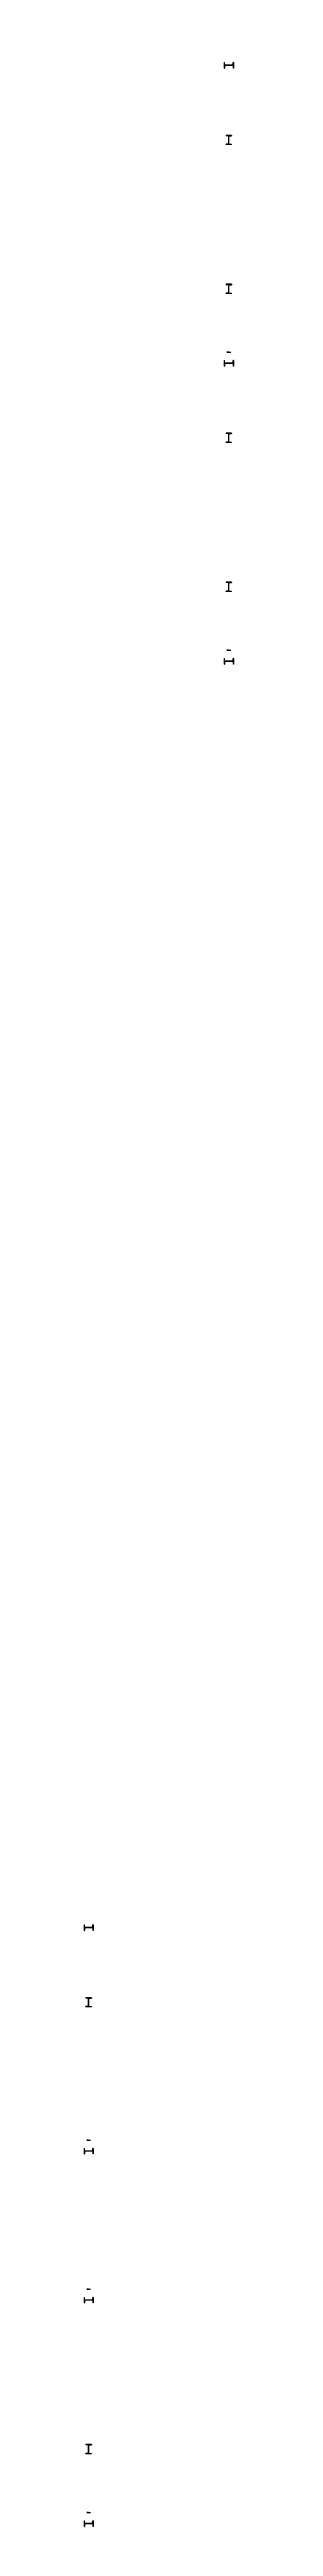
# Model space of a CAD drawing. Extents: x -150 to 68137, y 0 to 1132852.
# Drawn here: x 4756 to 13037, y 199850 to 332852 of the extents above; entities that cross this region are included whole.
import ezdxf
from ezdxf.enums import TextEntityAlignment as Align

# ---------------------------------------------------------------- set-up
doc = ezdxf.new("R2010")
doc.units = 0

msp = doc.modelspace()

# ---------------------------------------------------------------- texts
at = {"layer": 'C1', "extrusion": (-1, 0, 0)}
for p in [(-332536.8, 1665, -13036.8), (-332536.8, 4895, -13036.8), (-332536.8, 8025, -13036.8), (-328536.8, 1665, -13036.8), (-328536.8, 4895, -13036.8), (-328536.8, 8025, -13036.8), (-320536.8, 1665, -13036.8), (-320536.8, 4895, -13036.8), (-320536.8, 8025, -13036.8), (-316536.8, 1665, -13036.8), (-316536.8, 4895, -13036.8), (-316536.8, 8025, -13036.8), (-312536.8, 1665, -13036.8), (-312536.8, 4895, -13036.8), (-312536.8, 8025, -13036.8), (-304536.8, 1665, -13036.8), (-304536.8, 4895, -13036.8), (-304536.8, 8025, -13036.8), (-300536.8, 1665, -13036.8), (-300536.8, 4895, -13036.8), (-300536.8, 8025, -13036.8), (-232536.8, 1665, -5536.8), (-232536.8, 4895, -5536.8), (-232536.8, 8025, -5536.8), (-228536.8, 1665, -5536.8), (-228536.8, 4895, -5536.8), (-228536.8, 8025, -5536.8), (-220536.8, 1665, -5536.8), (-220536.8, 4895, -5536.8), (-220536.8, 8025, -5536.8), (-212536.8, 1665, -5536.8), (-212536.8, 4895, -5536.8), (-212536.8, 8025, -5536.8), (-204536.8, 1665, -5536.8), (-204536.8, 4895, -5536.8), (-204536.8, 8025, -5536.8), (-200536.8, 1665, -5536.8), (-200536.8, 4895, -5536.8), (-200536.8, 8025, -5536.8)]:
    msp.add_text('C1', height=400, dxfattribs=at).set_placement(p, align=Align.BOTTOM_CENTER)
at = {"layer": 'G41', "extrusion": (-1, 0, 0)}
for p in [(-216440, 3330, -5440), (-216440, 6460, -5440), (-216440, 9590, -5440)]:
    msp.add_text('G41', height=400, dxfattribs=at).set_placement(p, align=Align.BOTTOM_CENTER)
at = {"layer": 'G42', "extrusion": (-1, 0, 0)}
for p in [(-324440, 3330, -12940), (-324440, 6460, -12940), (-324440, 9590, -12940), (-308440, 3330, -12940), (-308440, 6460, -12940), (-308440, 9590, -12940), (-224440, 3330, -5440), (-224440, 6460, -5440), (-224440, 9590, -5440), (-208440, 3330, -5440), (-208440, 6460, -5440), (-208440, 9590, -5440)]:
    msp.add_text('G42', height=400, dxfattribs=at).set_placement(p, align=Align.BOTTOM_CENTER)
at = {"layer": 'G43', "extrusion": (-1, 0, 0)}
for p in [(-330440, 3330, -12940), (-330440, 6460, -12940), (-330440, 9590, -12940), (-318440, 3330, -12940), (-318440, 6460, -12940), (-318440, 9590, -12940), (-314440, 3330, -12940), (-314440, 6460, -12940), (-314440, 9590, -12940), (-302440, 3330, -12940), (-302440, 6460, -12940), (-302440, 9590, -12940), (-230440, 3330, -5440), (-230440, 6460, -5440), (-230440, 9590, -5440), (-202440, 3330, -5440), (-202440, 6460, -5440), (-202440, 9590, -5440)]:
    msp.add_text('G43', height=400, dxfattribs=at).set_placement(p, align=Align.BOTTOM_CENTER)

# ---------------------------------------------------------------- linework, layer by layer
at = {"layer": 'C1'}
for p, q in [((12256, 332150), (12256, 331850)), ((12256, 332150), (12274, 332150)), ((12256, 332150, 3330), (12256, 331850, 3330)), ((12256, 332150, 3330), (12274, 332150, 3330)), ((12256, 332150, 6460), (12256, 331850, 6460)), ((12256, 332150, 6460), (12274, 332150, 6460)), ((12256, 331850), (12274, 331850)), ((12256, 331850, 3330), (12274, 331850, 3330)), ((12256, 331850, 6460), (12274, 331850, 6460)), ((12274, 332005.5), (12274, 332150)), ((12274, 332005.5, 3330), (12274, 332150, 3330)), ((12274, 332005.5, 6460), (12274, 332150, 6460)), ((12726, 332005.5), (12274, 332005.5)), ((12274, 332005.5), (12274, 332005.5)), ((12274, 332005.5), (12274, 332005.5)), ((12274, 332005.5), (12274, 332005.5)), ((12726, 332005.5, 3330), (12274, 332005.5, 3330)), ((12274, 332005.5, 3330), (12274, 332005.5, 3330)), ((12274, 332005.5, 3330), (12274, 332005.5, 3330)), ((12274, 332005.5, 3330), (12274, 332005.5, 3330)), ((12726, 332005.5, 6460), (12274, 332005.5, 6460)), ((12274, 332005.5, 6460), (12274, 332005.5, 6460)), ((12274, 332005.5, 6460), (12274, 332005.5, 6460)), ((12274, 332005.5, 6460), (12274, 332005.5, 6460)), ((12726, 331994.5), (12274, 331994.5)), ((12274, 331994.5), (12274, 331994.5)), ((12274, 331994.5), (12274, 331994.5)), ((12274, 331994.5), (12274, 331994.5)), ((12274, 331994.5), (12274, 331850)), ((12726, 331994.5, 3330), (12274, 331994.5, 3330)), ((12274, 331994.5, 3330), (12274, 331994.5, 3330)), ((12274, 331994.5, 3330), (12274, 331994.5, 3330)), ((12274, 331994.5, 3330), (12274, 331994.5, 3330)), ((12274, 331994.5, 3330), (12274, 331850, 3330)), ((12726, 331994.5, 6460), (12274, 331994.5, 6460)), ((12274, 331994.5, 6460), (12274, 331994.5, 6460)), ((12274, 331994.5, 6460), (12274, 331994.5, 6460)), ((12274, 331994.5, 6460), (12274, 331994.5, 6460)), ((12274, 331994.5, 6460), (12274, 331850, 6460)), ((12726, 332005.5), (12726, 332150)), ((12744, 332150), (12726, 332150)), ((12726, 332005.5, 3330), (12726, 332150, 3330)), ((12744, 332150, 3330), (12726, 332150, 3330)), ((12726, 332005.5, 6460), (12726, 332150, 6460)), ((12744, 332150, 6460), (12726, 332150, 6460)), ((12726, 332005.5), (12726, 332005.5)), ((12726, 332005.5), (12726, 332005.5)), ((12726, 332005.5), (12726, 332005.5)), ((12726, 332005.5, 3330), (12726, 332005.5, 3330)), ((12726, 332005.5, 3330), (12726, 332005.5, 3330)), ((12726, 332005.5, 3330), (12726, 332005.5, 3330)), ((12726, 332005.5, 6460), (12726, 332005.5, 6460)), ((12726, 332005.5, 6460), (12726, 332005.5, 6460)), ((12726, 332005.5, 6460), (12726, 332005.5, 6460)), ((12726, 331994.5), (12726, 331994.5)), ((12726, 331994.5), (12726, 331994.5)), ((12726, 331994.5), (12726, 331994.5)), ((12726, 331994.5), (12726, 331850)), ((12726, 331994.5, 3330), (12726, 331994.5, 3330)), ((12726, 331994.5, 3330), (12726, 331994.5, 3330)), ((12726, 331994.5, 3330), (12726, 331994.5, 3330)), ((12726, 331994.5, 3330), (12726, 331850, 3330)), ((12726, 331994.5, 6460), (12726, 331994.5, 6460)), ((12726, 331994.5, 6460), (12726, 331994.5, 6460)), ((12726, 331994.5, 6460), (12726, 331994.5, 6460)), ((12726, 331994.5, 6460), (12726, 331850, 6460)), ((12744, 331850), (12726, 331850)), ((12744, 331850, 3330), (12726, 331850, 3330)), ((12744, 331850, 6460), (12726, 331850, 6460)), ((12744, 332150), (12744, 331850)), ((12744, 332150, 3330), (12744, 331850, 3330)), ((12744, 332150, 6460), (12744, 331850, 6460)), ((12650, 328244), (12350, 328244)), ((12350, 328244), (12350, 328226)), ((12650, 328244, 3330), (12350, 328244, 3330)), ((12350, 328244, 3330), (12350, 328226, 3330)), ((12650, 328244, 6460), (12350, 328244, 6460)), ((12350, 328244, 6460), (12350, 328226, 6460)), ((12494.5, 328226), (12350, 328226)), ((12494.5, 328226, 3330), (12350, 328226, 3330)), ((12494.5, 328226, 6460), (12350, 328226, 6460)), ((12494.5, 327774), (12350, 327774)), ((12350, 327756), (12350, 327774)), ((12494.5, 327774, 3330), (12350, 327774, 3330)), ((12350, 327756, 3330), (12350, 327774, 3330)), ((12494.5, 327774, 6460), (12350, 327774, 6460)), ((12350, 327756, 6460), (12350, 327774, 6460)), ((12650, 327756), (12350, 327756)), ((12650, 327756, 3330), (12350, 327756, 3330)), ((12650, 327756, 6460), (12350, 327756, 6460)), ((12494.5, 327774), (12494.5, 328226)), ((12494.5, 328226), (12494.5, 328226)), ((12494.5, 328226), (12494.5, 328226)), ((12494.5, 328226), (12494.5, 328226)), ((12494.5, 327774, 3330), (12494.5, 328226, 3330)), ((12494.5, 328226, 3330), (12494.5, 328226, 3330)), ((12494.5, 328226, 3330), (12494.5, 328226, 3330)), ((12494.5, 328226, 3330), (12494.5, 328226, 3330)), ((12494.5, 327774, 6460), (12494.5, 328226, 6460)), ((12494.5, 328226, 6460), (12494.5, 328226, 6460)), ((12494.5, 328226, 6460), (12494.5, 328226, 6460)), ((12494.5, 328226, 6460), (12494.5, 328226, 6460)), ((12494.5, 327774), (12494.5, 327774)), ((12494.5, 327774), (12494.5, 327774)), ((12494.5, 327774), (12494.5, 327774)), ((12494.5, 327774, 3330), (12494.5, 327774, 3330)), ((12494.5, 327774, 3330), (12494.5, 327774, 3330)), ((12494.5, 327774, 3330), (12494.5, 327774, 3330)), ((12494.5, 327774, 6460), (12494.5, 327774, 6460)), ((12494.5, 327774, 6460), (12494.5, 327774, 6460)), ((12494.5, 327774, 6460), (12494.5, 327774, 6460)), ((12505.5, 327774), (12505.5, 328226)), ((12505.5, 328226), (12505.5, 328226)), ((12505.5, 328226), (12505.5, 328226)), ((12505.5, 328226), (12505.5, 328226)), ((12505.5, 328226), (12650, 328226)), ((12505.5, 327774, 3330), (12505.5, 328226, 3330)), ((12505.5, 328226, 3330), (12505.5, 328226, 3330)), ((12505.5, 328226, 3330), (12505.5, 328226, 3330)), ((12505.5, 328226, 3330), (12505.5, 328226, 3330)), ((12505.5, 328226, 3330), (12650, 328226, 3330)), ((12505.5, 327774, 6460), (12505.5, 328226, 6460)), ((12505.5, 328226, 6460), (12505.5, 328226, 6460)), ((12505.5, 328226, 6460), (12505.5, 328226, 6460)), ((12505.5, 328226, 6460), (12505.5, 328226, 6460)), ((12505.5, 328226, 6460), (12650, 328226, 6460)), ((12505.5, 327774), (12505.5, 327774)), ((12505.5, 327774), (12505.5, 327774)), ((12505.5, 327774), (12505.5, 327774)), ((12505.5, 327774), (12650, 327774)), ((12505.5, 327774, 3330), (12505.5, 327774, 3330)), ((12505.5, 327774, 3330), (12505.5, 327774, 3330)), ((12505.5, 327774, 3330), (12505.5, 327774, 3330)), ((12505.5, 327774, 3330), (12650, 327774, 3330)), ((12505.5, 327774, 6460), (12505.5, 327774, 6460)), ((12505.5, 327774, 6460), (12505.5, 327774, 6460)), ((12505.5, 327774, 6460), (12505.5, 327774, 6460)), ((12505.5, 327774, 6460), (12650, 327774, 6460)), ((12650, 328244), (12650, 328226)), ((12650, 328244, 3330), (12650, 328226, 3330)), ((12650, 328244, 6460), (12650, 328226, 6460)), ((12650, 327756), (12650, 327774)), ((12650, 327756, 3330), (12650, 327774, 3330)), ((12650, 327756, 6460), (12650, 327774, 6460)), ((12650, 320244), (12350, 320244)), ((12350, 320244), (12350, 320226)), ((12650, 320244, 3330), (12350, 320244, 3330)), ((12350, 320244, 3330), (12350, 320226, 3330)), ((12650, 320244, 6460), (12350, 320244, 6460)), ((12350, 320244, 6460), (12350, 320226, 6460)), ((12494.5, 320226), (12350, 320226)), ((12494.5, 320226, 3330), (12350, 320226, 3330)), ((12494.5, 320226, 6460), (12350, 320226, 6460)), ((12494.5, 319774), (12350, 319774)), ((12350, 319756), (12350, 319774)), ((12494.5, 319774, 3330), (12350, 319774, 3330)), ((12350, 319756, 3330), (12350, 319774, 3330)), ((12494.5, 319774, 6460), (12350, 319774, 6460)), ((12350, 319756, 6460), (12350, 319774, 6460)), ((12650, 319756), (12350, 319756)), ((12650, 319756, 3330), (12350, 319756, 3330)), ((12650, 319756, 6460), (12350, 319756, 6460)), ((12494.5, 319774), (12494.5, 320226)), ((12494.5, 320226), (12494.5, 320226)), ((12494.5, 320226), (12494.5, 320226)), ((12494.5, 320226), (12494.5, 320226)), ((12494.5, 319774, 3330), (12494.5, 320226, 3330)), ((12494.5, 320226, 3330), (12494.5, 320226, 3330)), ((12494.5, 320226, 3330), (12494.5, 320226, 3330)), ((12494.5, 320226, 3330), (12494.5, 320226, 3330)), ((12494.5, 319774, 6460), (12494.5, 320226, 6460)), ((12494.5, 320226, 6460), (12494.5, 320226, 6460)), ((12494.5, 320226, 6460), (12494.5, 320226, 6460)), ((12494.5, 320226, 6460), (12494.5, 320226, 6460)), ((12494.5, 319774), (12494.5, 319774)), ((12494.5, 319774), (12494.5, 319774)), ((12494.5, 319774), (12494.5, 319774)), ((12494.5, 319774, 3330), (12494.5, 319774, 3330)), ((12494.5, 319774, 3330), (12494.5, 319774, 3330)), ((12494.5, 319774, 3330), (12494.5, 319774, 3330)), ((12494.5, 319774, 6460), (12494.5, 319774, 6460)), ((12494.5, 319774, 6460), (12494.5, 319774, 6460)), ((12494.5, 319774, 6460), (12494.5, 319774, 6460)), ((12505.5, 319774), (12505.5, 320226)), ((12505.5, 320226), (12505.5, 320226)), ((12505.5, 320226), (12505.5, 320226)), ((12505.5, 320226), (12505.5, 320226)), ((12505.5, 320226), (12650, 320226)), ((12505.5, 319774, 3330), (12505.5, 320226, 3330)), ((12505.5, 320226, 3330), (12505.5, 320226, 3330)), ((12505.5, 320226, 3330), (12505.5, 320226, 3330)), ((12505.5, 320226, 3330), (12505.5, 320226, 3330)), ((12505.5, 320226, 3330), (12650, 320226, 3330)), ((12505.5, 319774, 6460), (12505.5, 320226, 6460)), ((12505.5, 320226, 6460), (12505.5, 320226, 6460)), ((12505.5, 320226, 6460), (12505.5, 320226, 6460)), ((12505.5, 320226, 6460), (12505.5, 320226, 6460)), ((12505.5, 320226, 6460), (12650, 320226, 6460)), ((12505.5, 319774), (12505.5, 319774)), ((12505.5, 319774), (12505.5, 319774)), ((12505.5, 319774), (12505.5, 319774)), ((12505.5, 319774), (12650, 319774)), ((12505.5, 319774, 3330), (12505.5, 319774, 3330)), ((12505.5, 319774, 3330), (12505.5, 319774, 3330)), ((12505.5, 319774, 3330), (12505.5, 319774, 3330)), ((12505.5, 319774, 3330), (12650, 319774, 3330)), ((12505.5, 319774, 6460), (12505.5, 319774, 6460)), ((12505.5, 319774, 6460), (12505.5, 319774, 6460)), ((12505.5, 319774, 6460), (12505.5, 319774, 6460)), ((12505.5, 319774, 6460), (12650, 319774, 6460)), ((12650, 320244), (12650, 320226)), ((12650, 320244, 3330), (12650, 320226, 3330)), ((12650, 320244, 6460), (12650, 320226, 6460)), ((12650, 319756), (12650, 319774)), ((12650, 319756, 3330), (12650, 319774, 3330)), ((12650, 319756, 6460), (12650, 319774, 6460)), ((12256, 316150), (12256, 315850)), ((12256, 316150), (12274, 316150)), ((12256, 316150, 3330), (12256, 315850, 3330)), ((12256, 316150, 3330), (12274, 316150, 3330)), ((12256, 316150, 6460), (12256, 315850, 6460)), ((12256, 316150, 6460), (12274, 316150, 6460)), ((12256, 315850), (12274, 315850)), ((12256, 315850, 3330), (12274, 315850, 3330)), ((12256, 315850, 6460), (12274, 315850, 6460)), ((12274, 316005.5), (12274, 316150)), ((12274, 316005.5, 3330), (12274, 316150, 3330)), ((12274, 316005.5, 6460), (12274, 316150, 6460)), ((12726, 316005.5), (12274, 316005.5)), ((12274, 316005.5), (12274, 316005.5)), ((12274, 316005.5), (12274, 316005.5)), ((12274, 316005.5), (12274, 316005.5)), ((12726, 316005.5, 3330), (12274, 316005.5, 3330)), ((12274, 316005.5, 3330), (12274, 316005.5, 3330)), ((12274, 316005.5, 3330), (12274, 316005.5, 3330)), ((12274, 316005.5, 3330), (12274, 316005.5, 3330)), ((12726, 316005.5, 6460), (12274, 316005.5, 6460)), ((12274, 316005.5, 6460), (12274, 316005.5, 6460)), ((12274, 316005.5, 6460), (12274, 316005.5, 6460)), ((12274, 316005.5, 6460), (12274, 316005.5, 6460)), ((12726, 315994.5), (12274, 315994.5)), ((12274, 315994.5), (12274, 315994.5)), ((12274, 315994.5), (12274, 315994.5)), ((12274, 315994.5), (12274, 315994.5)), ((12274, 315994.5), (12274, 315850)), ((12726, 315994.5, 3330), (12274, 315994.5, 3330)), ((12274, 315994.5, 3330), (12274, 315994.5, 3330)), ((12274, 315994.5, 3330), (12274, 315994.5, 3330)), ((12274, 315994.5, 3330), (12274, 315994.5, 3330)), ((12274, 315994.5, 3330), (12274, 315850, 3330)), ((12726, 315994.5, 6460), (12274, 315994.5, 6460)), ((12274, 315994.5, 6460), (12274, 315994.5, 6460)), ((12274, 315994.5, 6460), (12274, 315994.5, 6460)), ((12274, 315994.5, 6460), (12274, 315994.5, 6460)), ((12274, 315994.5, 6460), (12274, 315850, 6460)), ((12726, 316005.5), (12726, 316150)), ((12744, 316150), (12726, 316150)), ((12726, 316005.5, 3330), (12726, 316150, 3330)), ((12744, 316150, 3330), (12726, 316150, 3330)), ((12726, 316005.5, 6460), (12726, 316150, 6460)), ((12744, 316150, 6460), (12726, 316150, 6460)), ((12726, 316005.5), (12726, 316005.5)), ((12726, 316005.5), (12726, 316005.5)), ((12726, 316005.5), (12726, 316005.5)), ((12726, 316005.5, 3330), (12726, 316005.5, 3330)), ((12726, 316005.5, 3330), (12726, 316005.5, 3330)), ((12726, 316005.5, 3330), (12726, 316005.5, 3330)), ((12726, 316005.5, 6460), (12726, 316005.5, 6460)), ((12726, 316005.5, 6460), (12726, 316005.5, 6460)), ((12726, 316005.5, 6460), (12726, 316005.5, 6460)), ((12726, 315994.5), (12726, 315994.5)), ((12726, 315994.5), (12726, 315994.5)), ((12726, 315994.5), (12726, 315994.5)), ((12726, 315994.5), (12726, 315850)), ((12726, 315994.5, 3330), (12726, 315994.5, 3330)), ((12726, 315994.5, 3330), (12726, 315994.5, 3330)), ((12726, 315994.5, 3330), (12726, 315994.5, 3330)), ((12726, 315994.5, 3330), (12726, 315850, 3330)), ((12726, 315994.5, 6460), (12726, 315994.5, 6460)), ((12726, 315994.5, 6460), (12726, 315994.5, 6460)), ((12726, 315994.5, 6460), (12726, 315994.5, 6460)), ((12726, 315994.5, 6460), (12726, 315850, 6460)), ((12744, 315850), (12726, 315850)), ((12744, 315850, 3330), (12726, 315850, 3330)), ((12744, 315850, 6460), (12726, 315850, 6460)), ((12744, 316150), (12744, 315850)), ((12744, 316150, 3330), (12744, 315850, 3330)), ((12744, 316150, 6460), (12744, 315850, 6460)), ((12650, 312244), (12350, 312244)), ((12350, 312244), (12350, 312226)), ((12650, 312244, 3330), (12350, 312244, 3330)), ((12350, 312244, 3330), (12350, 312226, 3330)), ((12650, 312244, 6460), (12350, 312244, 6460)), ((12350, 312244, 6460), (12350, 312226, 6460)), ((12494.5, 312226), (12350, 312226)), ((12494.5, 312226, 3330), (12350, 312226, 3330)), ((12494.5, 312226, 6460), (12350, 312226, 6460)), ((12494.5, 311774), (12350, 311774)), ((12350, 311756), (12350, 311774)), ((12494.5, 311774, 3330), (12350, 311774, 3330)), ((12350, 311756, 3330), (12350, 311774, 3330)), ((12494.5, 311774, 6460), (12350, 311774, 6460)), ((12350, 311756, 6460), (12350, 311774, 6460)), ((12650, 311756), (12350, 311756)), ((12650, 311756, 3330), (12350, 311756, 3330)), ((12650, 311756, 6460), (12350, 311756, 6460)), ((12494.5, 311774), (12494.5, 312226)), ((12494.5, 312226), (12494.5, 312226)), ((12494.5, 312226), (12494.5, 312226)), ((12494.5, 312226), (12494.5, 312226)), ((12494.5, 311774, 3330), (12494.5, 312226, 3330)), ((12494.5, 312226, 3330), (12494.5, 312226, 3330)), ((12494.5, 312226, 3330), (12494.5, 312226, 3330)), ((12494.5, 312226, 3330), (12494.5, 312226, 3330)), ((12494.5, 311774, 6460), (12494.5, 312226, 6460)), ((12494.5, 312226, 6460), (12494.5, 312226, 6460)), ((12494.5, 312226, 6460), (12494.5, 312226, 6460)), ((12494.5, 312226, 6460), (12494.5, 312226, 6460)), ((12494.5, 311774), (12494.5, 311774)), ((12494.5, 311774), (12494.5, 311774)), ((12494.5, 311774), (12494.5, 311774)), ((12494.5, 311774, 3330), (12494.5, 311774, 3330)), ((12494.5, 311774, 3330), (12494.5, 311774, 3330)), ((12494.5, 311774, 3330), (12494.5, 311774, 3330)), ((12494.5, 311774, 6460), (12494.5, 311774, 6460)), ((12494.5, 311774, 6460), (12494.5, 311774, 6460)), ((12494.5, 311774, 6460), (12494.5, 311774, 6460)), ((12505.5, 311774), (12505.5, 312226)), ((12505.5, 312226), (12505.5, 312226)), ((12505.5, 312226), (12505.5, 312226)), ((12505.5, 312226), (12505.5, 312226)), ((12505.5, 312226), (12650, 312226)), ((12505.5, 311774, 3330), (12505.5, 312226, 3330)), ((12505.5, 312226, 3330), (12505.5, 312226, 3330)), ((12505.5, 312226, 3330), (12505.5, 312226, 3330)), ((12505.5, 312226, 3330), (12505.5, 312226, 3330)), ((12505.5, 312226, 3330), (12650, 312226, 3330)), ((12505.5, 311774, 6460), (12505.5, 312226, 6460)), ((12505.5, 312226, 6460), (12505.5, 312226, 6460)), ((12505.5, 312226, 6460), (12505.5, 312226, 6460)), ((12505.5, 312226, 6460), (12505.5, 312226, 6460)), ((12505.5, 312226, 6460), (12650, 312226, 6460)), ((12505.5, 311774), (12505.5, 311774)), ((12505.5, 311774), (12505.5, 311774)), ((12505.5, 311774), (12505.5, 311774)), ((12505.5, 311774), (12650, 311774)), ((12505.5, 311774, 3330), (12505.5, 311774, 3330)), ((12505.5, 311774, 3330), (12505.5, 311774, 3330)), ((12505.5, 311774, 3330), (12505.5, 311774, 3330)), ((12505.5, 311774, 3330), (12650, 311774, 3330)), ((12505.5, 311774, 6460), (12505.5, 311774, 6460)), ((12505.5, 311774, 6460), (12505.5, 311774, 6460)), ((12505.5, 311774, 6460), (12505.5, 311774, 6460)), ((12505.5, 311774, 6460), (12650, 311774, 6460)), ((12650, 312244), (12650, 312226)), ((12650, 312244, 3330), (12650, 312226, 3330)), ((12650, 312244, 6460), (12650, 312226, 6460)), ((12650, 311756), (12650, 311774)), ((12650, 311756, 3330), (12650, 311774, 3330)), ((12650, 311756, 6460), (12650, 311774, 6460)), ((12650, 304244), (12350, 304244)), ((12350, 304244), (12350, 304226)), ((12650, 304244, 3330), (12350, 304244, 3330)), ((12350, 304244, 3330), (12350, 304226, 3330)), ((12650, 304244, 6460), (12350, 304244, 6460)), ((12350, 304244, 6460), (12350, 304226, 6460)), ((12494.5, 304226), (12350, 304226)), ((12494.5, 304226, 3330), (12350, 304226, 3330)), ((12494.5, 304226, 6460), (12350, 304226, 6460)), ((12494.5, 303774), (12350, 303774)), ((12350, 303756), (12350, 303774)), ((12494.5, 303774, 3330), (12350, 303774, 3330)), ((12350, 303756, 3330), (12350, 303774, 3330)), ((12494.5, 303774, 6460), (12350, 303774, 6460)), ((12350, 303756, 6460), (12350, 303774, 6460)), ((12650, 303756), (12350, 303756)), ((12650, 303756, 3330), (12350, 303756, 3330)), ((12650, 303756, 6460), (12350, 303756, 6460)), ((12494.5, 303774), (12494.5, 304226)), ((12494.5, 304226), (12494.5, 304226)), ((12494.5, 304226), (12494.5, 304226)), ((12494.5, 304226), (12494.5, 304226)), ((12494.5, 303774, 3330), (12494.5, 304226, 3330)), ((12494.5, 304226, 3330), (12494.5, 304226, 3330)), ((12494.5, 304226, 3330), (12494.5, 304226, 3330)), ((12494.5, 304226, 3330), (12494.5, 304226, 3330)), ((12494.5, 303774, 6460), (12494.5, 304226, 6460)), ((12494.5, 304226, 6460), (12494.5, 304226, 6460)), ((12494.5, 304226, 6460), (12494.5, 304226, 6460)), ((12494.5, 304226, 6460), (12494.5, 304226, 6460)), ((12494.5, 303774), (12494.5, 303774)), ((12494.5, 303774), (12494.5, 303774)), ((12494.5, 303774), (12494.5, 303774)), ((12494.5, 303774, 3330), (12494.5, 303774, 3330)), ((12494.5, 303774, 3330), (12494.5, 303774, 3330)), ((12494.5, 303774, 3330), (12494.5, 303774, 3330)), ((12494.5, 303774, 6460), (12494.5, 303774, 6460)), ((12494.5, 303774, 6460), (12494.5, 303774, 6460)), ((12494.5, 303774, 6460), (12494.5, 303774, 6460)), ((12505.5, 303774), (12505.5, 304226)), ((12505.5, 304226), (12505.5, 304226)), ((12505.5, 304226), (12505.5, 304226)), ((12505.5, 304226), (12505.5, 304226)), ((12505.5, 304226), (12650, 304226)), ((12505.5, 303774, 3330), (12505.5, 304226, 3330)), ((12505.5, 304226, 3330), (12505.5, 304226, 3330)), ((12505.5, 304226, 3330), (12505.5, 304226, 3330)), ((12505.5, 304226, 3330), (12505.5, 304226, 3330)), ((12505.5, 304226, 3330), (12650, 304226, 3330)), ((12505.5, 303774, 6460), (12505.5, 304226, 6460)), ((12505.5, 304226, 6460), (12505.5, 304226, 6460)), ((12505.5, 304226, 6460), (12505.5, 304226, 6460)), ((12505.5, 304226, 6460), (12505.5, 304226, 6460)), ((12505.5, 304226, 6460), (12650, 304226, 6460)), ((12505.5, 303774), (12505.5, 303774)), ((12505.5, 303774), (12505.5, 303774)), ((12505.5, 303774), (12505.5, 303774)), ((12505.5, 303774), (12650, 303774)), ((12505.5, 303774, 3330), (12505.5, 303774, 3330)), ((12505.5, 303774, 3330), (12505.5, 303774, 3330)), ((12505.5, 303774, 3330), (12505.5, 303774, 3330)), ((12505.5, 303774, 3330), (12650, 303774, 3330)), ((12505.5, 303774, 6460), (12505.5, 303774, 6460)), ((12505.5, 303774, 6460), (12505.5, 303774, 6460)), ((12505.5, 303774, 6460), (12505.5, 303774, 6460)), ((12505.5, 303774, 6460), (12650, 303774, 6460)), ((12650, 304244), (12650, 304226)), ((12650, 304244, 3330), (12650, 304226, 3330)), ((12650, 304244, 6460), (12650, 304226, 6460)), ((12650, 303756), (12650, 303774)), ((12650, 303756, 3330), (12650, 303774, 3330)), ((12650, 303756, 6460), (12650, 303774, 6460)), ((12256, 300150), (12256, 299850)), ((12256, 300150), (12274, 300150)), ((12256, 300150, 3330), (12256, 299850, 3330)), ((12256, 300150, 3330), (12274, 300150, 3330)), ((12256, 300150, 6460), (12256, 299850, 6460)), ((12256, 300150, 6460), (12274, 300150, 6460)), ((12256, 299850), (12274, 299850)), ((12256, 299850, 3330), (12274, 299850, 3330)), ((12256, 299850, 6460), (12274, 299850, 6460)), ((12274, 300005.5), (12274, 300150)), ((12274, 300005.5, 3330), (12274, 300150, 3330)), ((12274, 300005.5, 6460), (12274, 300150, 6460)), ((12726, 300005.5), (12274, 300005.5)), ((12274, 300005.5), (12274, 300005.5)), ((12274, 300005.5), (12274, 300005.5)), ((12274, 300005.5), (12274, 300005.5)), ((12726, 300005.5, 3330), (12274, 300005.5, 3330)), ((12274, 300005.5, 3330), (12274, 300005.5, 3330)), ((12274, 300005.5, 3330), (12274, 300005.5, 3330)), ((12274, 300005.5, 3330), (12274, 300005.5, 3330)), ((12726, 300005.5, 6460), (12274, 300005.5, 6460)), ((12274, 300005.5, 6460), (12274, 300005.5, 6460)), ((12274, 300005.5, 6460), (12274, 300005.5, 6460)), ((12274, 300005.5, 6460), (12274, 300005.5, 6460)), ((12726, 299994.5), (12274, 299994.5)), ((12274, 299994.5), (12274, 299994.5)), ((12274, 299994.5), (12274, 299994.5)), ((12274, 299994.5), (12274, 299994.5)), ((12274, 299994.5), (12274, 299850)), ((12726, 299994.5, 3330), (12274, 299994.5, 3330)), ((12274, 299994.5, 3330), (12274, 299994.5, 3330)), ((12274, 299994.5, 3330), (12274, 299994.5, 3330)), ((12274, 299994.5, 3330), (12274, 299994.5, 3330)), ((12274, 299994.5, 3330), (12274, 299850, 3330)), ((12726, 299994.5, 6460), (12274, 299994.5, 6460)), ((12274, 299994.5, 6460), (12274, 299994.5, 6460)), ((12274, 299994.5, 6460), (12274, 299994.5, 6460)), ((12274, 299994.5, 6460), (12274, 299994.5, 6460)), ((12274, 299994.5, 6460), (12274, 299850, 6460)), ((12726, 300005.5), (12726, 300150)), ((12744, 300150), (12726, 300150)), ((12726, 300005.5, 3330), (12726, 300150, 3330)), ((12744, 300150, 3330), (12726, 300150, 3330)), ((12726, 300005.5, 6460), (12726, 300150, 6460)), ((12744, 300150, 6460), (12726, 300150, 6460)), ((12726, 300005.5), (12726, 300005.5)), ((12726, 300005.5), (12726, 300005.5)), ((12726, 300005.5), (12726, 300005.5)), ((12726, 300005.5, 3330), (12726, 300005.5, 3330)), ((12726, 300005.5, 3330), (12726, 300005.5, 3330)), ((12726, 300005.5, 3330), (12726, 300005.5, 3330)), ((12726, 300005.5, 6460), (12726, 300005.5, 6460)), ((12726, 300005.5, 6460), (12726, 300005.5, 6460)), ((12726, 300005.5, 6460), (12726, 300005.5, 6460)), ((12726, 299994.5), (12726, 299994.5)), ((12726, 299994.5), (12726, 299994.5)), ((12726, 299994.5), (12726, 299994.5)), ((12726, 299994.5), (12726, 299850)), ((12726, 299994.5, 3330), (12726, 299994.5, 3330)), ((12726, 299994.5, 3330), (12726, 299994.5, 3330)), ((12726, 299994.5, 3330), (12726, 299994.5, 3330)), ((12726, 299994.5, 3330), (12726, 299850, 3330)), ((12726, 299994.5, 6460), (12726, 299994.5, 6460)), ((12726, 299994.5, 6460), (12726, 299994.5, 6460)), ((12726, 299994.5, 6460), (12726, 299994.5, 6460)), ((12726, 299994.5, 6460), (12726, 299850, 6460)), ((12744, 299850), (12726, 299850)), ((12744, 299850, 3330), (12726, 299850, 3330)), ((12744, 299850, 6460), (12726, 299850, 6460)), ((12744, 300150), (12744, 299850)), ((12744, 300150, 3330), (12744, 299850, 3330)), ((12744, 300150, 6460), (12744, 299850, 6460)), ((4756, 232150), (4756, 231850)), ((4756, 232150), (4774, 232150)), ((4756, 232150, 3330), (4756, 231850, 3330)), ((4756, 232150, 3330), (4774, 232150, 3330)), ((4756, 232150, 6460), (4756, 231850, 6460)), ((4756, 232150, 6460), (4774, 232150, 6460)), ((4756, 231850), (4774, 231850)), ((4756, 231850, 3330), (4774, 231850, 3330)), ((4756, 231850, 6460), (4774, 231850, 6460)), ((4774, 232005.5), (4774, 232150)), ((4774, 232005.5, 3330), (4774, 232150, 3330)), ((4774, 232005.5, 6460), (4774, 232150, 6460)), ((5226, 232005.5), (4774, 232005.5)), ((4774, 232005.5), (4774, 232005.5)), ((4774, 232005.5), (4774, 232005.5)), ((4774, 232005.5), (4774, 232005.5)), ((5226, 232005.5, 3330), (4774, 232005.5, 3330)), ((4774, 232005.5, 3330), (4774, 232005.5, 3330)), ((4774, 232005.5, 3330), (4774, 232005.5, 3330)), ((4774, 232005.5, 3330), (4774, 232005.5, 3330)), ((5226, 232005.5, 6460), (4774, 232005.5, 6460)), ((4774, 232005.5, 6460), (4774, 232005.5, 6460)), ((4774, 232005.5, 6460), (4774, 232005.5, 6460)), ((4774, 232005.5, 6460), (4774, 232005.5, 6460)), ((5226, 231994.5), (4774, 231994.5)), ((4774, 231994.5), (4774, 231994.5)), ((4774, 231994.5), (4774, 231994.5)), ((4774, 231994.5), (4774, 231994.5)), ((4774, 231994.5), (4774, 231850)), ((5226, 231994.5, 3330), (4774, 231994.5, 3330)), ((4774, 231994.5, 3330), (4774, 231994.5, 3330)), ((4774, 231994.5, 3330), (4774, 231994.5, 3330)), ((4774, 231994.5, 3330), (4774, 231994.5, 3330)), ((4774, 231994.5, 3330), (4774, 231850, 3330)), ((5226, 231994.5, 6460), (4774, 231994.5, 6460)), ((4774, 231994.5, 6460), (4774, 231994.5, 6460)), ((4774, 231994.5, 6460), (4774, 231994.5, 6460)), ((4774, 231994.5, 6460), (4774, 231994.5, 6460)), ((4774, 231994.5, 6460), (4774, 231850, 6460)), ((5226, 232005.5), (5226, 232150)), ((5244, 232150), (5226, 232150)), ((5226, 232005.5, 3330), (5226, 232150, 3330)), ((5244, 232150, 3330), (5226, 232150, 3330)), ((5226, 232005.5, 6460), (5226, 232150, 6460)), ((5244, 232150, 6460), (5226, 232150, 6460)), ((5226, 232005.5), (5226, 232005.5)), ((5226, 232005.5), (5226, 232005.5)), ((5226, 232005.5), (5226, 232005.5)), ((5226, 232005.5, 3330), (5226, 232005.5, 3330)), ((5226, 232005.5, 3330), (5226, 232005.5, 3330)), ((5226, 232005.5, 3330), (5226, 232005.5, 3330)), ((5226, 232005.5, 6460), (5226, 232005.5, 6460)), ((5226, 232005.5, 6460), (5226, 232005.5, 6460)), ((5226, 232005.5, 6460), (5226, 232005.5, 6460)), ((5226, 231994.5), (5226, 231994.5)), ((5226, 231994.5), (5226, 231994.5)), ((5226, 231994.5), (5226, 231994.5)), ((5226, 231994.5), (5226, 231850)), ((5226, 231994.5, 3330), (5226, 231994.5, 3330)), ((5226, 231994.5, 3330), (5226, 231994.5, 3330)), ((5226, 231994.5, 3330), (5226, 231994.5, 3330)), ((5226, 231994.5, 3330), (5226, 231850, 3330)), ((5226, 231994.5, 6460), (5226, 231994.5, 6460)), ((5226, 231994.5, 6460), (5226, 231994.5, 6460)), ((5226, 231994.5, 6460), (5226, 231994.5, 6460)), ((5226, 231994.5, 6460), (5226, 231850, 6460)), ((5244, 231850), (5226, 231850)), ((5244, 231850, 3330), (5226, 231850, 3330)), ((5244, 231850, 6460), (5226, 231850, 6460)), ((5244, 232150), (5244, 231850)), ((5244, 232150, 3330), (5244, 231850, 3330)), ((5244, 232150, 6460), (5244, 231850, 6460)), ((5150, 228244), (4850, 228244)), ((4850, 228244), (4850, 228226)), ((5150, 228244, 3330), (4850, 228244, 3330)), ((4850, 228244, 3330), (4850, 228226, 3330)), ((5150, 228244, 6460), (4850, 228244, 6460)), ((4850, 228244, 6460), (4850, 228226, 6460)), ((4994.5, 228226), (4850, 228226)), ((4994.5, 228226, 3330), (4850, 228226, 3330)), ((4994.5, 228226, 6460), (4850, 228226, 6460)), ((4994.5, 227774), (4850, 227774)), ((4850, 227756), (4850, 227774)), ((4994.5, 227774, 3330), (4850, 227774, 3330)), ((4850, 227756, 3330), (4850, 227774, 3330)), ((4994.5, 227774, 6460), (4850, 227774, 6460)), ((4850, 227756, 6460), (4850, 227774, 6460)), ((5150, 227756), (4850, 227756)), ((5150, 227756, 3330), (4850, 227756, 3330)), ((5150, 227756, 6460), (4850, 227756, 6460)), ((4994.5, 227774), (4994.5, 228226)), ((4994.5, 228226), (4994.5, 228226)), ((4994.5, 228226), (4994.5, 228226)), ((4994.5, 228226), (4994.5, 228226)), ((4994.5, 227774, 3330), (4994.5, 228226, 3330)), ((4994.5, 228226, 3330), (4994.5, 228226, 3330)), ((4994.5, 228226, 3330), (4994.5, 228226, 3330)), ((4994.5, 228226, 3330), (4994.5, 228226, 3330)), ((4994.5, 227774, 6460), (4994.5, 228226, 6460)), ((4994.5, 228226, 6460), (4994.5, 228226, 6460)), ((4994.5, 228226, 6460), (4994.5, 228226, 6460)), ((4994.5, 228226, 6460), (4994.5, 228226, 6460)), ((4994.5, 227774), (4994.5, 227774)), ((4994.5, 227774), (4994.5, 227774)), ((4994.5, 227774), (4994.5, 227774)), ((4994.5, 227774, 3330), (4994.5, 227774, 3330)), ((4994.5, 227774, 3330), (4994.5, 227774, 3330)), ((4994.5, 227774, 3330), (4994.5, 227774, 3330)), ((4994.5, 227774, 6460), (4994.5, 227774, 6460)), ((4994.5, 227774, 6460), (4994.5, 227774, 6460)), ((4994.5, 227774, 6460), (4994.5, 227774, 6460)), ((5005.5, 227774), (5005.5, 228226)), ((5005.5, 228226), (5005.5, 228226)), ((5005.5, 228226), (5005.5, 228226)), ((5005.5, 228226), (5005.5, 228226)), ((5005.5, 228226), (5150, 228226)), ((5005.5, 227774, 3330), (5005.5, 228226, 3330)), ((5005.5, 228226, 3330), (5005.5, 228226, 3330)), ((5005.5, 228226, 3330), (5005.5, 228226, 3330)), ((5005.5, 228226, 3330), (5005.5, 228226, 3330)), ((5005.5, 228226, 3330), (5150, 228226, 3330)), ((5005.5, 227774, 6460), (5005.5, 228226, 6460)), ((5005.5, 228226, 6460), (5005.5, 228226, 6460)), ((5005.5, 228226, 6460), (5005.5, 228226, 6460)), ((5005.5, 228226, 6460), (5005.5, 228226, 6460)), ((5005.5, 228226, 6460), (5150, 228226, 6460)), ((5005.5, 227774), (5005.5, 227774)), ((5005.5, 227774), (5005.5, 227774)), ((5005.5, 227774), (5005.5, 227774)), ((5005.5, 227774), (5150, 227774)), ((5005.5, 227774, 3330), (5005.5, 227774, 3330)), ((5005.5, 227774, 3330), (5005.5, 227774, 3330)), ((5005.5, 227774, 3330), (5005.5, 227774, 3330)), ((5005.5, 227774, 3330), (5150, 227774, 3330)), ((5005.5, 227774, 6460), (5005.5, 227774, 6460)), ((5005.5, 227774, 6460), (5005.5, 227774, 6460)), ((5005.5, 227774, 6460), (5005.5, 227774, 6460)), ((5005.5, 227774, 6460), (5150, 227774, 6460)), ((5150, 228244), (5150, 228226)), ((5150, 228244, 3330), (5150, 228226, 3330)), ((5150, 228244, 6460), (5150, 228226, 6460)), ((5150, 227756), (5150, 227774)), ((5150, 227756, 3330), (5150, 227774, 3330)), ((5150, 227756, 6460), (5150, 227774, 6460)), ((4756, 220150), (4756, 219850)), ((4756, 220150), (4774, 220150)), ((4756, 220150, 3330), (4756, 219850, 3330)), ((4756, 220150, 3330), (4774, 220150, 3330)), ((4756, 220150, 6460), (4756, 219850, 6460)), ((4756, 220150, 6460), (4774, 220150, 6460)), ((4756, 219850), (4774, 219850)), ((4756, 219850, 3330), (4774, 219850, 3330)), ((4756, 219850, 6460), (4774, 219850, 6460)), ((4774, 220005.5), (4774, 220150)), ((4774, 220005.5, 3330), (4774, 220150, 3330)), ((4774, 220005.5, 6460), (4774, 220150, 6460)), ((5226, 220005.5), (4774, 220005.5)), ((4774, 220005.5), (4774, 220005.5)), ((4774, 220005.5), (4774, 220005.5)), ((4774, 220005.5), (4774, 220005.5)), ((5226, 220005.5, 3330), (4774, 220005.5, 3330)), ((4774, 220005.5, 3330), (4774, 220005.5, 3330)), ((4774, 220005.5, 3330), (4774, 220005.5, 3330)), ((4774, 220005.5, 3330), (4774, 220005.5, 3330)), ((5226, 220005.5, 6460), (4774, 220005.5, 6460)), ((4774, 220005.5, 6460), (4774, 220005.5, 6460)), ((4774, 220005.5, 6460), (4774, 220005.5, 6460)), ((4774, 220005.5, 6460), (4774, 220005.5, 6460)), ((5226, 219994.5), (4774, 219994.5)), ((4774, 219994.5), (4774, 219994.5)), ((4774, 219994.5), (4774, 219994.5)), ((4774, 219994.5), (4774, 219994.5)), ((4774, 219994.5), (4774, 219850)), ((5226, 219994.5, 3330), (4774, 219994.5, 3330)), ((4774, 219994.5, 3330), (4774, 219994.5, 3330)), ((4774, 219994.5, 3330), (4774, 219994.5, 3330)), ((4774, 219994.5, 3330), (4774, 219994.5, 3330)), ((4774, 219994.5, 3330), (4774, 219850, 3330)), ((5226, 219994.5, 6460), (4774, 219994.5, 6460)), ((4774, 219994.5, 6460), (4774, 219994.5, 6460)), ((4774, 219994.5, 6460), (4774, 219994.5, 6460)), ((4774, 219994.5, 6460), (4774, 219994.5, 6460)), ((4774, 219994.5, 6460), (4774, 219850, 6460)), ((5226, 220005.5), (5226, 220150)), ((5244, 220150), (5226, 220150)), ((5226, 220005.5, 3330), (5226, 220150, 3330)), ((5244, 220150, 3330), (5226, 220150, 3330)), ((5226, 220005.5, 6460), (5226, 220150, 6460)), ((5244, 220150, 6460), (5226, 220150, 6460)), ((5226, 220005.5), (5226, 220005.5)), ((5226, 220005.5), (5226, 220005.5)), ((5226, 220005.5), (5226, 220005.5)), ((5226, 220005.5, 3330), (5226, 220005.5, 3330)), ((5226, 220005.5, 3330), (5226, 220005.5, 3330)), ((5226, 220005.5, 3330), (5226, 220005.5, 3330)), ((5226, 220005.5, 6460), (5226, 220005.5, 6460)), ((5226, 220005.5, 6460), (5226, 220005.5, 6460)), ((5226, 220005.5, 6460), (5226, 220005.5, 6460)), ((5226, 219994.5), (5226, 219994.5)), ((5226, 219994.5), (5226, 219994.5)), ((5226, 219994.5), (5226, 219994.5)), ((5226, 219994.5), (5226, 219850)), ((5226, 219994.5, 3330), (5226, 219994.5, 3330)), ((5226, 219994.5, 3330), (5226, 219994.5, 3330)), ((5226, 219994.5, 3330), (5226, 219994.5, 3330)), ((5226, 219994.5, 3330), (5226, 219850, 3330)), ((5226, 219994.5, 6460), (5226, 219994.5, 6460)), ((5226, 219994.5, 6460), (5226, 219994.5, 6460)), ((5226, 219994.5, 6460), (5226, 219994.5, 6460)), ((5226, 219994.5, 6460), (5226, 219850, 6460)), ((5244, 219850), (5226, 219850)), ((5244, 219850, 3330), (5226, 219850, 3330)), ((5244, 219850, 6460), (5226, 219850, 6460)), ((5244, 220150), (5244, 219850)), ((5244, 220150, 3330), (5244, 219850, 3330)), ((5244, 220150, 6460), (5244, 219850, 6460)), ((4756, 212150), (4756, 211850)), ((4756, 212150), (4774, 212150)), ((4756, 212150, 3330), (4756, 211850, 3330)), ((4756, 212150, 3330), (4774, 212150, 3330)), ((4756, 212150, 6460), (4756, 211850, 6460)), ((4756, 212150, 6460), (4774, 212150, 6460)), ((4756, 211850), (4774, 211850)), ((4756, 211850, 3330), (4774, 211850, 3330)), ((4756, 211850, 6460), (4774, 211850, 6460)), ((4774, 212005.5), (4774, 212150)), ((4774, 212005.5, 3330), (4774, 212150, 3330)), ((4774, 212005.5, 6460), (4774, 212150, 6460)), ((5226, 212005.5), (4774, 212005.5)), ((4774, 212005.5), (4774, 212005.5)), ((4774, 212005.5), (4774, 212005.5)), ((4774, 212005.5), (4774, 212005.5)), ((5226, 212005.5, 3330), (4774, 212005.5, 3330)), ((4774, 212005.5, 3330), (4774, 212005.5, 3330)), ((4774, 212005.5, 3330), (4774, 212005.5, 3330)), ((4774, 212005.5, 3330), (4774, 212005.5, 3330)), ((5226, 212005.5, 6460), (4774, 212005.5, 6460)), ((4774, 212005.5, 6460), (4774, 212005.5, 6460)), ((4774, 212005.5, 6460), (4774, 212005.5, 6460)), ((4774, 212005.5, 6460), (4774, 212005.5, 6460)), ((5226, 211994.5), (4774, 211994.5)), ((4774, 211994.5), (4774, 211994.5)), ((4774, 211994.5), (4774, 211994.5)), ((4774, 211994.5), (4774, 211994.5)), ((4774, 211994.5), (4774, 211850)), ((5226, 211994.5, 3330), (4774, 211994.5, 3330)), ((4774, 211994.5, 3330), (4774, 211994.5, 3330)), ((4774, 211994.5, 3330), (4774, 211994.5, 3330)), ((4774, 211994.5, 3330), (4774, 211994.5, 3330)), ((4774, 211994.5, 3330), (4774, 211850, 3330)), ((5226, 211994.5, 6460), (4774, 211994.5, 6460)), ((4774, 211994.5, 6460), (4774, 211994.5, 6460)), ((4774, 211994.5, 6460), (4774, 211994.5, 6460)), ((4774, 211994.5, 6460), (4774, 211994.5, 6460)), ((4774, 211994.5, 6460), (4774, 211850, 6460)), ((5226, 212005.5), (5226, 212150)), ((5244, 212150), (5226, 212150)), ((5226, 212005.5, 3330), (5226, 212150, 3330)), ((5244, 212150, 3330), (5226, 212150, 3330)), ((5226, 212005.5, 6460), (5226, 212150, 6460)), ((5244, 212150, 6460), (5226, 212150, 6460)), ((5226, 212005.5), (5226, 212005.5)), ((5226, 212005.5), (5226, 212005.5)), ((5226, 212005.5), (5226, 212005.5)), ((5226, 212005.5, 3330), (5226, 212005.5, 3330)), ((5226, 212005.5, 3330), (5226, 212005.5, 3330)), ((5226, 212005.5, 3330), (5226, 212005.5, 3330)), ((5226, 212005.5, 6460), (5226, 212005.5, 6460)), ((5226, 212005.5, 6460), (5226, 212005.5, 6460)), ((5226, 212005.5, 6460), (5226, 212005.5, 6460)), ((5226, 211994.5), (5226, 211994.5)), ((5226, 211994.5), (5226, 211994.5)), ((5226, 211994.5), (5226, 211994.5)), ((5226, 211994.5), (5226, 211850)), ((5226, 211994.5, 3330), (5226, 211994.5, 3330)), ((5226, 211994.5, 3330), (5226, 211994.5, 3330)), ((5226, 211994.5, 3330), (5226, 211994.5, 3330)), ((5226, 211994.5, 3330), (5226, 211850, 3330)), ((5226, 211994.5, 6460), (5226, 211994.5, 6460)), ((5226, 211994.5, 6460), (5226, 211994.5, 6460)), ((5226, 211994.5, 6460), (5226, 211994.5, 6460)), ((5226, 211994.5, 6460), (5226, 211850, 6460)), ((5244, 211850), (5226, 211850)), ((5244, 211850, 3330), (5226, 211850, 3330)), ((5244, 211850, 6460), (5226, 211850, 6460)), ((5244, 212150), (5244, 211850)), ((5244, 212150, 3330), (5244, 211850, 3330)), ((5244, 212150, 6460), (5244, 211850, 6460)), ((5150, 204244), (4850, 204244)), ((4850, 204244), (4850, 204226)), ((5150, 204244, 3330), (4850, 204244, 3330)), ((4850, 204244, 3330), (4850, 204226, 3330)), ((5150, 204244, 6460), (4850, 204244, 6460)), ((4850, 204244, 6460), (4850, 204226, 6460)), ((4994.5, 204226), (4850, 204226)), ((4994.5, 204226, 3330), (4850, 204226, 3330)), ((4994.5, 204226, 6460), (4850, 204226, 6460)), ((4994.5, 203774), (4850, 203774)), ((4850, 203756), (4850, 203774)), ((4994.5, 203774, 3330), (4850, 203774, 3330)), ((4850, 203756, 3330), (4850, 203774, 3330)), ((4994.5, 203774, 6460), (4850, 203774, 6460)), ((4850, 203756, 6460), (4850, 203774, 6460)), ((5150, 203756), (4850, 203756)), ((5150, 203756, 3330), (4850, 203756, 3330)), ((5150, 203756, 6460), (4850, 203756, 6460)), ((4994.5, 203774), (4994.5, 204226)), ((4994.5, 204226), (4994.5, 204226)), ((4994.5, 204226), (4994.5, 204226)), ((4994.5, 204226), (4994.5, 204226)), ((4994.5, 203774, 3330), (4994.5, 204226, 3330)), ((4994.5, 204226, 3330), (4994.5, 204226, 3330)), ((4994.5, 204226, 3330), (4994.5, 204226, 3330)), ((4994.5, 204226, 3330), (4994.5, 204226, 3330)), ((4994.5, 203774, 6460), (4994.5, 204226, 6460)), ((4994.5, 204226, 6460), (4994.5, 204226, 6460)), ((4994.5, 204226, 6460), (4994.5, 204226, 6460)), ((4994.5, 204226, 6460), (4994.5, 204226, 6460)), ((4994.5, 203774), (4994.5, 203774)), ((4994.5, 203774), (4994.5, 203774)), ((4994.5, 203774), (4994.5, 203774)), ((4994.5, 203774, 3330), (4994.5, 203774, 3330)), ((4994.5, 203774, 3330), (4994.5, 203774, 3330)), ((4994.5, 203774, 3330), (4994.5, 203774, 3330)), ((4994.5, 203774, 6460), (4994.5, 203774, 6460)), ((4994.5, 203774, 6460), (4994.5, 203774, 6460)), ((4994.5, 203774, 6460), (4994.5, 203774, 6460)), ((5005.5, 203774), (5005.5, 204226)), ((5005.5, 204226), (5005.5, 204226)), ((5005.5, 204226), (5005.5, 204226)), ((5005.5, 204226), (5005.5, 204226)), ((5005.5, 204226), (5150, 204226)), ((5005.5, 203774, 3330), (5005.5, 204226, 3330)), ((5005.5, 204226, 3330), (5005.5, 204226, 3330)), ((5005.5, 204226, 3330), (5005.5, 204226, 3330)), ((5005.5, 204226, 3330), (5005.5, 204226, 3330)), ((5005.5, 204226, 3330), (5150, 204226, 3330)), ((5005.5, 203774, 6460), (5005.5, 204226, 6460)), ((5005.5, 204226, 6460), (5005.5, 204226, 6460)), ((5005.5, 204226, 6460), (5005.5, 204226, 6460)), ((5005.5, 204226, 6460), (5005.5, 204226, 6460)), ((5005.5, 204226, 6460), (5150, 204226, 6460)), ((5005.5, 203774), (5005.5, 203774)), ((5005.5, 203774), (5005.5, 203774)), ((5005.5, 203774), (5005.5, 203774)), ((5005.5, 203774), (5150, 203774)), ((5005.5, 203774, 3330), (5005.5, 203774, 3330)), ((5005.5, 203774, 3330), (5005.5, 203774, 3330)), ((5005.5, 203774, 3330), (5005.5, 203774, 3330)), ((5005.5, 203774, 3330), (5150, 203774, 3330)), ((5005.5, 203774, 6460), (5005.5, 203774, 6460)), ((5005.5, 203774, 6460), (5005.5, 203774, 6460)), ((5005.5, 203774, 6460), (5005.5, 203774, 6460)), ((5005.5, 203774, 6460), (5150, 203774, 6460)), ((5150, 204244), (5150, 204226)), ((5150, 204244, 3330), (5150, 204226, 3330)), ((5150, 204244, 6460), (5150, 204226, 6460)), ((5150, 203756), (5150, 203774)), ((5150, 203756, 3330), (5150, 203774, 3330)), ((5150, 203756, 6460), (5150, 203774, 6460)), ((4756, 200150), (4756, 199850)), ((4756, 200150), (4774, 200150)), ((4756, 200150, 3330), (4756, 199850, 3330)), ((4756, 200150, 3330), (4774, 200150, 3330)), ((4756, 200150, 6460), (4756, 199850, 6460)), ((4756, 200150, 6460), (4774, 200150, 6460)), ((4756, 199850), (4774, 199850)), ((4756, 199850, 3330), (4774, 199850, 3330)), ((4756, 199850, 6460), (4774, 199850, 6460)), ((4774, 200005.5), (4774, 200150)), ((4774, 200005.5, 3330), (4774, 200150, 3330)), ((4774, 200005.5, 6460), (4774, 200150, 6460)), ((5226, 200005.5), (4774, 200005.5)), ((4774, 200005.5), (4774, 200005.5)), ((4774, 200005.5), (4774, 200005.5)), ((4774, 200005.5), (4774, 200005.5)), ((5226, 200005.5, 3330), (4774, 200005.5, 3330)), ((4774, 200005.5, 3330), (4774, 200005.5, 3330)), ((4774, 200005.5, 3330), (4774, 200005.5, 3330)), ((4774, 200005.5, 3330), (4774, 200005.5, 3330)), ((5226, 200005.5, 6460), (4774, 200005.5, 6460)), ((4774, 200005.5, 6460), (4774, 200005.5, 6460)), ((4774, 200005.5, 6460), (4774, 200005.5, 6460)), ((4774, 200005.5, 6460), (4774, 200005.5, 6460)), ((5226, 199994.5), (4774, 199994.5)), ((4774, 199994.5), (4774, 199994.5)), ((4774, 199994.5), (4774, 199994.5)), ((4774, 199994.5), (4774, 199994.5)), ((4774, 199994.5), (4774, 199850)), ((5226, 199994.5, 3330), (4774, 199994.5, 3330)), ((4774, 199994.5, 3330), (4774, 199994.5, 3330)), ((4774, 199994.5, 3330), (4774, 199994.5, 3330)), ((4774, 199994.5, 3330), (4774, 199994.5, 3330)), ((4774, 199994.5, 3330), (4774, 199850, 3330)), ((5226, 199994.5, 6460), (4774, 199994.5, 6460)), ((4774, 199994.5, 6460), (4774, 199994.5, 6460)), ((4774, 199994.5, 6460), (4774, 199994.5, 6460)), ((4774, 199994.5, 6460), (4774, 199994.5, 6460)), ((4774, 199994.5, 6460), (4774, 199850, 6460)), ((5226, 200005.5), (5226, 200150)), ((5244, 200150), (5226, 200150)), ((5226, 200005.5, 3330), (5226, 200150, 3330)), ((5244, 200150, 3330), (5226, 200150, 3330)), ((5226, 200005.5, 6460), (5226, 200150, 6460)), ((5244, 200150, 6460), (5226, 200150, 6460)), ((5226, 200005.5), (5226, 200005.5)), ((5226, 200005.5), (5226, 200005.5)), ((5226, 200005.5), (5226, 200005.5)), ((5226, 200005.5, 3330), (5226, 200005.5, 3330)), ((5226, 200005.5, 3330), (5226, 200005.5, 3330)), ((5226, 200005.5, 3330), (5226, 200005.5, 3330)), ((5226, 200005.5, 6460), (5226, 200005.5, 6460)), ((5226, 200005.5, 6460), (5226, 200005.5, 6460)), ((5226, 200005.5, 6460), (5226, 200005.5, 6460)), ((5226, 199994.5), (5226, 199994.5)), ((5226, 199994.5), (5226, 199994.5)), ((5226, 199994.5), (5226, 199994.5)), ((5226, 199994.5), (5226, 199850)), ((5226, 199994.5, 3330), (5226, 199994.5, 3330)), ((5226, 199994.5, 3330), (5226, 199994.5, 3330)), ((5226, 199994.5, 3330), (5226, 199994.5, 3330)), ((5226, 199994.5, 3330), (5226, 199850, 3330)), ((5226, 199994.5, 6460), (5226, 199994.5, 6460)), ((5226, 199994.5, 6460), (5226, 199994.5, 6460)), ((5226, 199994.5, 6460), (5226, 199994.5, 6460)), ((5226, 199994.5, 6460), (5226, 199850, 6460)), ((5244, 199850), (5226, 199850)), ((5244, 199850, 3330), (5226, 199850, 3330)), ((5244, 199850, 6460), (5226, 199850, 6460)), ((5244, 200150), (5244, 199850)), ((5244, 200150, 3330), (5244, 199850, 3330)), ((5244, 200150, 6460), (5244, 199850, 6460))]:
    msp.add_line(p, q, dxfattribs=at)
at = {"layer": 'G41', "extrusion": (0, 1, 0)}
for p, q in [((4900, 212600, 3530), (5100, 212600, 3530)), ((4900, 212600, 3130), (5100, 212600, 3130)), ((4994, 212600, 3508), (4900, 212600, 3508)), ((4900, 212600, 3530), (4900, 212600, 3508)), ((4994, 212600, 3152), (4900, 212600, 3152)), ((4900, 212600, 3130), (4900, 212600, 3152)), ((4900, 212600, 6660), (5100, 212600, 6660)), ((4900, 212600, 6260), (5100, 212600, 6260)), ((4994, 212600, 6638), (4900, 212600, 6638)), ((4900, 212600, 6660), (4900, 212600, 6638)), ((4994, 212600, 6282), (4900, 212600, 6282)), ((4900, 212600, 6260), (4900, 212600, 6282)), ((4900, 212600, 9790), (5100, 212600, 9790)), ((4900, 212600, 9390), (5100, 212600, 9390)), ((4994, 212600, 9768), (4900, 212600, 9768)), ((4900, 212600, 9790), (4900, 212600, 9768)), ((4994, 212600, 9412), (4900, 212600, 9412)), ((4900, 212600, 9390), (4900, 212600, 9412)), ((4994, 212600, 3152), (4994, 212600, 3508)), ((4994, 212600, 3508), (4994, 212600, 3508)), ((4994, 212600, 3152), (4994, 212600, 3152)), ((4994, 212600, 3508), (4994, 212600, 3508)), ((4994, 212600, 3152), (4994, 212600, 3152)), ((4994, 212600, 3508), (4994, 212600, 3508)), ((4994, 212600, 3152), (4994, 212600, 3152)), ((4994, 212600, 6282), (4994, 212600, 6638)), ((4994, 212600, 6638), (4994, 212600, 6638)), ((4994, 212600, 6282), (4994, 212600, 6282)), ((4994, 212600, 6638), (4994, 212600, 6638)), ((4994, 212600, 6282), (4994, 212600, 6282)), ((4994, 212600, 6638), (4994, 212600, 6638)), ((4994, 212600, 6282), (4994, 212600, 6282)), ((4994, 212600, 9412), (4994, 212600, 9768)), ((4994, 212600, 9768), (4994, 212600, 9768)), ((4994, 212600, 9412), (4994, 212600, 9412)), ((4994, 212600, 9768), (4994, 212600, 9768)), ((4994, 212600, 9412), (4994, 212600, 9412)), ((4994, 212600, 9768), (4994, 212600, 9768)), ((4994, 212600, 9412), (4994, 212600, 9412)), ((5006, 212600, 3152), (5006, 212600, 3508)), ((5006, 212600, 3152), (5006, 212600, 3152)), ((5006, 212600, 3508), (5006, 212600, 3508)), ((5006, 212600, 3152), (5006, 212600, 3152)), ((5006, 212600, 3508), (5006, 212600, 3508)), ((5006, 212600, 3152), (5006, 212600, 3152)), ((5006, 212600, 3508), (5006, 212600, 3508)), ((5006, 212600, 3508), (5100, 212600, 3508)), ((5006, 212600, 3152), (5100, 212600, 3152)), ((5006, 212600, 6282), (5006, 212600, 6638)), ((5006, 212600, 6282), (5006, 212600, 6282)), ((5006, 212600, 6638), (5006, 212600, 6638)), ((5006, 212600, 6282), (5006, 212600, 6282)), ((5006, 212600, 6638), (5006, 212600, 6638)), ((5006, 212600, 6282), (5006, 212600, 6282)), ((5006, 212600, 6638), (5006, 212600, 6638)), ((5006, 212600, 6638), (5100, 212600, 6638)), ((5006, 212600, 6282), (5100, 212600, 6282)), ((5006, 212600, 9412), (5006, 212600, 9768)), ((5006, 212600, 9412), (5006, 212600, 9412)), ((5006, 212600, 9768), (5006, 212600, 9768)), ((5006, 212600, 9412), (5006, 212600, 9412)), ((5006, 212600, 9768), (5006, 212600, 9768)), ((5006, 212600, 9412), (5006, 212600, 9412)), ((5006, 212600, 9768), (5006, 212600, 9768)), ((5006, 212600, 9768), (5100, 212600, 9768)), ((5006, 212600, 9412), (5100, 212600, 9412)), ((5100, 212600, 3530), (5100, 212600, 3508)), ((5100, 212600, 3130), (5100, 212600, 3152)), ((5100, 212600, 6660), (5100, 212600, 6638)), ((5100, 212600, 6260), (5100, 212600, 6282)), ((5100, 212600, 9790), (5100, 212600, 9768)), ((5100, 212600, 9390), (5100, 212600, 9412))]:
    msp.add_line(p, q, dxfattribs=at)
at = {"layer": 'G42', "extrusion": (0, 1, 0)}
for p, q in [((12400, 320244, 3530), (12600, 320244, 3530)), ((12400, 320244, 3130), (12600, 320244, 3130)), ((12495.5, 320244, 3516), (12400, 320244, 3516)), ((12400, 320244, 3530), (12400, 320244, 3516)), ((12495.5, 320244, 3144), (12400, 320244, 3144)), ((12400, 320244, 3130), (12400, 320244, 3144)), ((12400, 320244, 6660), (12600, 320244, 6660)), ((12400, 320244, 6260), (12600, 320244, 6260)), ((12495.5, 320244, 6646), (12400, 320244, 6646)), ((12400, 320244, 6660), (12400, 320244, 6646)), ((12495.5, 320244, 6274), (12400, 320244, 6274)), ((12400, 320244, 6260), (12400, 320244, 6274)), ((12400, 320244, 9790), (12600, 320244, 9790)), ((12400, 320244, 9390), (12600, 320244, 9390)), ((12495.5, 320244, 9776), (12400, 320244, 9776)), ((12400, 320244, 9790), (12400, 320244, 9776)), ((12495.5, 320244, 9404), (12400, 320244, 9404)), ((12400, 320244, 9390), (12400, 320244, 9404)), ((12495.5, 320244, 3144), (12495.5, 320244, 3516)), ((12495.5, 320244, 3516), (12495.5, 320244, 3516)), ((12495.5, 320244, 3144), (12495.5, 320244, 3144)), ((12495.5, 320244, 3516), (12495.5, 320244, 3516)), ((12495.5, 320244, 3144), (12495.5, 320244, 3144)), ((12495.5, 320244, 3516), (12495.5, 320244, 3516)), ((12495.5, 320244, 3144), (12495.5, 320244, 3144)), ((12495.5, 320244, 6274), (12495.5, 320244, 6646)), ((12495.5, 320244, 6646), (12495.5, 320244, 6646)), ((12495.5, 320244, 6274), (12495.5, 320244, 6274)), ((12495.5, 320244, 6646), (12495.5, 320244, 6646)), ((12495.5, 320244, 6274), (12495.5, 320244, 6274)), ((12495.5, 320244, 6646), (12495.5, 320244, 6646)), ((12495.5, 320244, 6274), (12495.5, 320244, 6274)), ((12495.5, 320244, 9404), (12495.5, 320244, 9776)), ((12495.5, 320244, 9776), (12495.5, 320244, 9776)), ((12495.5, 320244, 9404), (12495.5, 320244, 9404)), ((12495.5, 320244, 9776), (12495.5, 320244, 9776)), ((12495.5, 320244, 9404), (12495.5, 320244, 9404)), ((12495.5, 320244, 9776), (12495.5, 320244, 9776)), ((12495.5, 320244, 9404), (12495.5, 320244, 9404)), ((12504.5, 320244, 3144), (12504.5, 320244, 3516)), ((12504.5, 320244, 3144), (12504.5, 320244, 3144)), ((12504.5, 320244, 3516), (12504.5, 320244, 3516)), ((12504.5, 320244, 3144), (12504.5, 320244, 3144)), ((12504.5, 320244, 3516), (12504.5, 320244, 3516)), ((12504.5, 320244, 3144), (12504.5, 320244, 3144)), ((12504.5, 320244, 3516), (12504.5, 320244, 3516)), ((12504.5, 320244, 3516), (12600, 320244, 3516)), ((12504.5, 320244, 3144), (12600, 320244, 3144)), ((12504.5, 320244, 6274), (12504.5, 320244, 6646)), ((12504.5, 320244, 6274), (12504.5, 320244, 6274)), ((12504.5, 320244, 6646), (12504.5, 320244, 6646)), ((12504.5, 320244, 6274), (12504.5, 320244, 6274)), ((12504.5, 320244, 6646), (12504.5, 320244, 6646)), ((12504.5, 320244, 6274), (12504.5, 320244, 6274)), ((12504.5, 320244, 6646), (12504.5, 320244, 6646)), ((12504.5, 320244, 6646), (12600, 320244, 6646)), ((12504.5, 320244, 6274), (12600, 320244, 6274)), ((12504.5, 320244, 9404), (12504.5, 320244, 9776)), ((12504.5, 320244, 9404), (12504.5, 320244, 9404)), ((12504.5, 320244, 9776), (12504.5, 320244, 9776)), ((12504.5, 320244, 9404), (12504.5, 320244, 9404)), ((12504.5, 320244, 9776), (12504.5, 320244, 9776)), ((12504.5, 320244, 9404), (12504.5, 320244, 9404)), ((12504.5, 320244, 9776), (12504.5, 320244, 9776)), ((12504.5, 320244, 9776), (12600, 320244, 9776)), ((12504.5, 320244, 9404), (12600, 320244, 9404)), ((12600, 320244, 3530), (12600, 320244, 3516)), ((12600, 320244, 3130), (12600, 320244, 3144)), ((12600, 320244, 6660), (12600, 320244, 6646)), ((12600, 320244, 6260), (12600, 320244, 6274)), ((12600, 320244, 9790), (12600, 320244, 9776)), ((12600, 320244, 9390), (12600, 320244, 9404)), ((12400, 304244, 3530), (12600, 304244, 3530)), ((12400, 304244, 3130), (12600, 304244, 3130)), ((12495.5, 304244, 3516), (12400, 304244, 3516)), ((12400, 304244, 3530), (12400, 304244, 3516)), ((12495.5, 304244, 3144), (12400, 304244, 3144)), ((12400, 304244, 3130), (12400, 304244, 3144)), ((12400, 304244, 6660), (12600, 304244, 6660)), ((12400, 304244, 6260), (12600, 304244, 6260)), ((12495.5, 304244, 6646), (12400, 304244, 6646)), ((12400, 304244, 6660), (12400, 304244, 6646)), ((12495.5, 304244, 6274), (12400, 304244, 6274)), ((12400, 304244, 6260), (12400, 304244, 6274)), ((12400, 304244, 9790), (12600, 304244, 9790)), ((12400, 304244, 9390), (12600, 304244, 9390)), ((12495.5, 304244, 9776), (12400, 304244, 9776)), ((12400, 304244, 9790), (12400, 304244, 9776)), ((12495.5, 304244, 9404), (12400, 304244, 9404)), ((12400, 304244, 9390), (12400, 304244, 9404)), ((12495.5, 304244, 3144), (12495.5, 304244, 3516)), ((12495.5, 304244, 3516), (12495.5, 304244, 3516)), ((12495.5, 304244, 3144), (12495.5, 304244, 3144)), ((12495.5, 304244, 3516), (12495.5, 304244, 3516)), ((12495.5, 304244, 3144), (12495.5, 304244, 3144)), ((12495.5, 304244, 3516), (12495.5, 304244, 3516)), ((12495.5, 304244, 3144), (12495.5, 304244, 3144)), ((12495.5, 304244, 6274), (12495.5, 304244, 6646)), ((12495.5, 304244, 6646), (12495.5, 304244, 6646)), ((12495.5, 304244, 6274), (12495.5, 304244, 6274)), ((12495.5, 304244, 6646), (12495.5, 304244, 6646)), ((12495.5, 304244, 6274), (12495.5, 304244, 6274)), ((12495.5, 304244, 6646), (12495.5, 304244, 6646)), ((12495.5, 304244, 6274), (12495.5, 304244, 6274)), ((12495.5, 304244, 9404), (12495.5, 304244, 9776)), ((12495.5, 304244, 9776), (12495.5, 304244, 9776)), ((12495.5, 304244, 9404), (12495.5, 304244, 9404)), ((12495.5, 304244, 9776), (12495.5, 304244, 9776)), ((12495.5, 304244, 9404), (12495.5, 304244, 9404)), ((12495.5, 304244, 9776), (12495.5, 304244, 9776)), ((12495.5, 304244, 9404), (12495.5, 304244, 9404)), ((12504.5, 304244, 3144), (12504.5, 304244, 3516)), ((12504.5, 304244, 3144), (12504.5, 304244, 3144)), ((12504.5, 304244, 3516), (12504.5, 304244, 3516)), ((12504.5, 304244, 3144), (12504.5, 304244, 3144)), ((12504.5, 304244, 3516), (12504.5, 304244, 3516)), ((12504.5, 304244, 3144), (12504.5, 304244, 3144)), ((12504.5, 304244, 3516), (12504.5, 304244, 3516)), ((12504.5, 304244, 3516), (12600, 304244, 3516)), ((12504.5, 304244, 3144), (12600, 304244, 3144)), ((12504.5, 304244, 6274), (12504.5, 304244, 6646)), ((12504.5, 304244, 6274), (12504.5, 304244, 6274)), ((12504.5, 304244, 6646), (12504.5, 304244, 6646)), ((12504.5, 304244, 6274), (12504.5, 304244, 6274)), ((12504.5, 304244, 6646), (12504.5, 304244, 6646)), ((12504.5, 304244, 6274), (12504.5, 304244, 6274)), ((12504.5, 304244, 6646), (12504.5, 304244, 6646)), ((12504.5, 304244, 6646), (12600, 304244, 6646)), ((12504.5, 304244, 6274), (12600, 304244, 6274)), ((12504.5, 304244, 9404), (12504.5, 304244, 9776)), ((12504.5, 304244, 9404), (12504.5, 304244, 9404)), ((12504.5, 304244, 9776), (12504.5, 304244, 9776)), ((12504.5, 304244, 9404), (12504.5, 304244, 9404)), ((12504.5, 304244, 9776), (12504.5, 304244, 9776)), ((12504.5, 304244, 9404), (12504.5, 304244, 9404)), ((12504.5, 304244, 9776), (12504.5, 304244, 9776)), ((12504.5, 304244, 9776), (12600, 304244, 9776)), ((12504.5, 304244, 9404), (12600, 304244, 9404)), ((12600, 304244, 3530), (12600, 304244, 3516)), ((12600, 304244, 3130), (12600, 304244, 3144)), ((12600, 304244, 6660), (12600, 304244, 6646)), ((12600, 304244, 6260), (12600, 304244, 6274)), ((12600, 304244, 9790), (12600, 304244, 9776)), ((12600, 304244, 9390), (12600, 304244, 9404)), ((4900, 220600, 3530), (5100, 220600, 3530)), ((4900, 220600, 3130), (5100, 220600, 3130)), ((4995.5, 220600, 3516), (4900, 220600, 3516)), ((4900, 220600, 3530), (4900, 220600, 3516)), ((4995.5, 220600, 3144), (4900, 220600, 3144)), ((4900, 220600, 3130), (4900, 220600, 3144)), ((4900, 220600, 6660), (5100, 220600, 6660)), ((4900, 220600, 6260), (5100, 220600, 6260)), ((4995.5, 220600, 6646), (4900, 220600, 6646)), ((4900, 220600, 6660), (4900, 220600, 6646)), ((4995.5, 220600, 6274), (4900, 220600, 6274)), ((4900, 220600, 6260), (4900, 220600, 6274)), ((4900, 220600, 9790), (5100, 220600, 9790)), ((4900, 220600, 9390), (5100, 220600, 9390)), ((4995.5, 220600, 9776), (4900, 220600, 9776)), ((4900, 220600, 9790), (4900, 220600, 9776)), ((4995.5, 220600, 9404), (4900, 220600, 9404)), ((4900, 220600, 9390), (4900, 220600, 9404)), ((4995.5, 220600, 3144), (4995.5, 220600, 3516)), ((4995.5, 220600, 3516), (4995.5, 220600, 3516)), ((4995.5, 220600, 3144), (4995.5, 220600, 3144)), ((4995.5, 220600, 3516), (4995.5, 220600, 3516)), ((4995.5, 220600, 3144), (4995.5, 220600, 3144)), ((4995.5, 220600, 3516), (4995.5, 220600, 3516)), ((4995.5, 220600, 3144), (4995.5, 220600, 3144)), ((4995.5, 220600, 6274), (4995.5, 220600, 6646)), ((4995.5, 220600, 6646), (4995.5, 220600, 6646)), ((4995.5, 220600, 6274), (4995.5, 220600, 6274)), ((4995.5, 220600, 6646), (4995.5, 220600, 6646)), ((4995.5, 220600, 6274), (4995.5, 220600, 6274)), ((4995.5, 220600, 6646), (4995.5, 220600, 6646)), ((4995.5, 220600, 6274), (4995.5, 220600, 6274)), ((4995.5, 220600, 9404), (4995.5, 220600, 9776)), ((4995.5, 220600, 9776), (4995.5, 220600, 9776)), ((4995.5, 220600, 9404), (4995.5, 220600, 9404)), ((4995.5, 220600, 9776), (4995.5, 220600, 9776)), ((4995.5, 220600, 9404), (4995.5, 220600, 9404)), ((4995.5, 220600, 9776), (4995.5, 220600, 9776)), ((4995.5, 220600, 9404), (4995.5, 220600, 9404)), ((5004.5, 220600, 3144), (5004.5, 220600, 3516)), ((5004.5, 220600, 3144), (5004.5, 220600, 3144)), ((5004.5, 220600, 3516), (5004.5, 220600, 3516)), ((5004.5, 220600, 3144), (5004.5, 220600, 3144)), ((5004.5, 220600, 3516), (5004.5, 220600, 3516)), ((5004.5, 220600, 3144), (5004.5, 220600, 3144)), ((5004.5, 220600, 3516), (5004.5, 220600, 3516)), ((5004.5, 220600, 3516), (5100, 220600, 3516)), ((5004.5, 220600, 3144), (5100, 220600, 3144)), ((5004.5, 220600, 6274), (5004.5, 220600, 6646)), ((5004.5, 220600, 6274), (5004.5, 220600, 6274)), ((5004.5, 220600, 6646), (5004.5, 220600, 6646)), ((5004.5, 220600, 6274), (5004.5, 220600, 6274)), ((5004.5, 220600, 6646), (5004.5, 220600, 6646)), ((5004.5, 220600, 6274), (5004.5, 220600, 6274)), ((5004.5, 220600, 6646), (5004.5, 220600, 6646)), ((5004.5, 220600, 6646), (5100, 220600, 6646)), ((5004.5, 220600, 6274), (5100, 220600, 6274)), ((5004.5, 220600, 9404), (5004.5, 220600, 9776)), ((5004.5, 220600, 9404), (5004.5, 220600, 9404)), ((5004.5, 220600, 9776), (5004.5, 220600, 9776)), ((5004.5, 220600, 9404), (5004.5, 220600, 9404)), ((5004.5, 220600, 9776), (5004.5, 220600, 9776)), ((5004.5, 220600, 9404), (5004.5, 220600, 9404)), ((5004.5, 220600, 9776), (5004.5, 220600, 9776)), ((5004.5, 220600, 9776), (5100, 220600, 9776)), ((5004.5, 220600, 9404), (5100, 220600, 9404)), ((5100, 220600, 3530), (5100, 220600, 3516)), ((5100, 220600, 3130), (5100, 220600, 3144)), ((5100, 220600, 6660), (5100, 220600, 6646)), ((5100, 220600, 6260), (5100, 220600, 6274)), ((5100, 220600, 9790), (5100, 220600, 9776)), ((5100, 220600, 9390), (5100, 220600, 9404)), ((4900, 204244, 3530), (5100, 204244, 3530)), ((4900, 204244, 3130), (5100, 204244, 3130)), ((4995.5, 204244, 3516), (4900, 204244, 3516)), ((4900, 204244, 3530), (4900, 204244, 3516)), ((4995.5, 204244, 3144), (4900, 204244, 3144)), ((4900, 204244, 3130), (4900, 204244, 3144)), ((4900, 204244, 6660), (5100, 204244, 6660)), ((4900, 204244, 6260), (5100, 204244, 6260)), ((4995.5, 204244, 6646), (4900, 204244, 6646)), ((4900, 204244, 6660), (4900, 204244, 6646)), ((4995.5, 204244, 6274), (4900, 204244, 6274)), ((4900, 204244, 6260), (4900, 204244, 6274)), ((4900, 204244, 9790), (5100, 204244, 9790)), ((4900, 204244, 9390), (5100, 204244, 9390)), ((4995.5, 204244, 9776), (4900, 204244, 9776)), ((4900, 204244, 9790), (4900, 204244, 9776)), ((4995.5, 204244, 9404), (4900, 204244, 9404)), ((4900, 204244, 9390), (4900, 204244, 9404)), ((4995.5, 204244, 3144), (4995.5, 204244, 3516)), ((4995.5, 204244, 3516), (4995.5, 204244, 3516)), ((4995.5, 204244, 3144), (4995.5, 204244, 3144)), ((4995.5, 204244, 3516), (4995.5, 204244, 3516)), ((4995.5, 204244, 3144), (4995.5, 204244, 3144)), ((4995.5, 204244, 3516), (4995.5, 204244, 3516)), ((4995.5, 204244, 3144), (4995.5, 204244, 3144)), ((4995.5, 204244, 6274), (4995.5, 204244, 6646)), ((4995.5, 204244, 6646), (4995.5, 204244, 6646)), ((4995.5, 204244, 6274), (4995.5, 204244, 6274)), ((4995.5, 204244, 6646), (4995.5, 204244, 6646)), ((4995.5, 204244, 6274), (4995.5, 204244, 6274)), ((4995.5, 204244, 6646), (4995.5, 204244, 6646)), ((4995.5, 204244, 6274), (4995.5, 204244, 6274)), ((4995.5, 204244, 9404), (4995.5, 204244, 9776)), ((4995.5, 204244, 9776), (4995.5, 204244, 9776)), ((4995.5, 204244, 9404), (4995.5, 204244, 9404)), ((4995.5, 204244, 9776), (4995.5, 204244, 9776)), ((4995.5, 204244, 9404), (4995.5, 204244, 9404)), ((4995.5, 204244, 9776), (4995.5, 204244, 9776)), ((4995.5, 204244, 9404), (4995.5, 204244, 9404)), ((5004.5, 204244, 3144), (5004.5, 204244, 3516)), ((5004.5, 204244, 3144), (5004.5, 204244, 3144)), ((5004.5, 204244, 3516), (5004.5, 204244, 3516)), ((5004.5, 204244, 3144), (5004.5, 204244, 3144)), ((5004.5, 204244, 3516), (5004.5, 204244, 3516)), ((5004.5, 204244, 3144), (5004.5, 204244, 3144)), ((5004.5, 204244, 3516), (5004.5, 204244, 3516)), ((5004.5, 204244, 3516), (5100, 204244, 3516)), ((5004.5, 204244, 3144), (5100, 204244, 3144)), ((5004.5, 204244, 6274), (5004.5, 204244, 6646)), ((5004.5, 204244, 6274), (5004.5, 204244, 6274)), ((5004.5, 204244, 6646), (5004.5, 204244, 6646)), ((5004.5, 204244, 6274), (5004.5, 204244, 6274)), ((5004.5, 204244, 6646), (5004.5, 204244, 6646)), ((5004.5, 204244, 6274), (5004.5, 204244, 6274)), ((5004.5, 204244, 6646), (5004.5, 204244, 6646)), ((5004.5, 204244, 6646), (5100, 204244, 6646)), ((5004.5, 204244, 6274), (5100, 204244, 6274)), ((5004.5, 204244, 9404), (5004.5, 204244, 9776)), ((5004.5, 204244, 9404), (5004.5, 204244, 9404)), ((5004.5, 204244, 9776), (5004.5, 204244, 9776)), ((5004.5, 204244, 9404), (5004.5, 204244, 9404)), ((5004.5, 204244, 9776), (5004.5, 204244, 9776)), ((5004.5, 204244, 9404), (5004.5, 204244, 9404)), ((5004.5, 204244, 9776), (5004.5, 204244, 9776)), ((5004.5, 204244, 9776), (5100, 204244, 9776)), ((5004.5, 204244, 9404), (5100, 204244, 9404)), ((5100, 204244, 3530), (5100, 204244, 3516)), ((5100, 204244, 3130), (5100, 204244, 3144)), ((5100, 204244, 6660), (5100, 204244, 6646)), ((5100, 204244, 6260), (5100, 204244, 6274)), ((5100, 204244, 9790), (5100, 204244, 9776)), ((5100, 204244, 9390), (5100, 204244, 9404))]:
    msp.add_line(p, q, dxfattribs=at)
at = {"layer": 'G43', "extrusion": (0, 1, 0)}
for p, q in [((12400, 328244, 3530), (12600, 328244, 3530)), ((12400, 328244, 3130), (12600, 328244, 3130)), ((12496, 328244, 3517), (12400, 328244, 3517)), ((12400, 328244, 3530), (12400, 328244, 3517)), ((12496, 328244, 3143), (12400, 328244, 3143)), ((12400, 328244, 3130), (12400, 328244, 3143)), ((12400, 328244, 6660), (12600, 328244, 6660)), ((12400, 328244, 6260), (12600, 328244, 6260)), ((12496, 328244, 6647), (12400, 328244, 6647)), ((12400, 328244, 6660), (12400, 328244, 6647)), ((12496, 328244, 6273), (12400, 328244, 6273)), ((12400, 328244, 6260), (12400, 328244, 6273)), ((12400, 328244, 9790), (12600, 328244, 9790)), ((12400, 328244, 9390), (12600, 328244, 9390)), ((12496, 328244, 9777), (12400, 328244, 9777)), ((12400, 328244, 9790), (12400, 328244, 9777)), ((12496, 328244, 9403), (12400, 328244, 9403)), ((12400, 328244, 9390), (12400, 328244, 9403)), ((12496, 328244, 3143), (12496, 328244, 3517)), ((12496, 328244, 3517), (12496, 328244, 3517)), ((12496, 328244, 3143), (12496, 328244, 3143)), ((12496, 328244, 3517), (12496, 328244, 3517)), ((12496, 328244, 3143), (12496, 328244, 3143)), ((12496, 328244, 3517), (12496, 328244, 3517)), ((12496, 328244, 3143), (12496, 328244, 3143)), ((12496, 328244, 6273), (12496, 328244, 6647)), ((12496, 328244, 6647), (12496, 328244, 6647)), ((12496, 328244, 6273), (12496, 328244, 6273)), ((12496, 328244, 6647), (12496, 328244, 6647)), ((12496, 328244, 6273), (12496, 328244, 6273)), ((12496, 328244, 6647), (12496, 328244, 6647)), ((12496, 328244, 6273), (12496, 328244, 6273)), ((12496, 328244, 9403), (12496, 328244, 9777)), ((12496, 328244, 9777), (12496, 328244, 9777)), ((12496, 328244, 9403), (12496, 328244, 9403)), ((12496, 328244, 9777), (12496, 328244, 9777)), ((12496, 328244, 9403), (12496, 328244, 9403)), ((12496, 328244, 9777), (12496, 328244, 9777)), ((12496, 328244, 9403), (12496, 328244, 9403)), ((12504, 328244, 3143), (12504, 328244, 3517)), ((12504, 328244, 3143), (12504, 328244, 3143)), ((12504, 328244, 3517), (12504, 328244, 3517)), ((12504, 328244, 3143), (12504, 328244, 3143)), ((12504, 328244, 3517), (12504, 328244, 3517)), ((12504, 328244, 3143), (12504, 328244, 3143)), ((12504, 328244, 3517), (12504, 328244, 3517)), ((12504, 328244, 3517), (12600, 328244, 3517)), ((12504, 328244, 3143), (12600, 328244, 3143)), ((12504, 328244, 6273), (12504, 328244, 6647)), ((12504, 328244, 6273), (12504, 328244, 6273)), ((12504, 328244, 6647), (12504, 328244, 6647)), ((12504, 328244, 6273), (12504, 328244, 6273)), ((12504, 328244, 6647), (12504, 328244, 6647)), ((12504, 328244, 6273), (12504, 328244, 6273)), ((12504, 328244, 6647), (12504, 328244, 6647)), ((12504, 328244, 6647), (12600, 328244, 6647)), ((12504, 328244, 6273), (12600, 328244, 6273)), ((12504, 328244, 9403), (12504, 328244, 9777)), ((12504, 328244, 9403), (12504, 328244, 9403)), ((12504, 328244, 9777), (12504, 328244, 9777)), ((12504, 328244, 9403), (12504, 328244, 9403)), ((12504, 328244, 9777), (12504, 328244, 9777)), ((12504, 328244, 9403), (12504, 328244, 9403)), ((12504, 328244, 9777), (12504, 328244, 9777)), ((12504, 328244, 9777), (12600, 328244, 9777)), ((12504, 328244, 9403), (12600, 328244, 9403)), ((12600, 328244, 3530), (12600, 328244, 3517)), ((12600, 328244, 3130), (12600, 328244, 3143)), ((12600, 328244, 6660), (12600, 328244, 6647)), ((12600, 328244, 6260), (12600, 328244, 6273)), ((12600, 328244, 9790), (12600, 328244, 9777)), ((12600, 328244, 9390), (12600, 328244, 9403)), ((12400, 316600, 3530), (12600, 316600, 3530)), ((12400, 316600, 3130), (12600, 316600, 3130)), ((12496, 316600, 3517), (12400, 316600, 3517)), ((12400, 316600, 3530), (12400, 316600, 3517)), ((12496, 316600, 3143), (12400, 316600, 3143)), ((12400, 316600, 3130), (12400, 316600, 3143)), ((12400, 316600, 6660), (12600, 316600, 6660)), ((12400, 316600, 6260), (12600, 316600, 6260)), ((12496, 316600, 6647), (12400, 316600, 6647)), ((12400, 316600, 6660), (12400, 316600, 6647)), ((12496, 316600, 6273), (12400, 316600, 6273)), ((12400, 316600, 6260), (12400, 316600, 6273)), ((12400, 316600, 9790), (12600, 316600, 9790)), ((12400, 316600, 9390), (12600, 316600, 9390)), ((12496, 316600, 9777), (12400, 316600, 9777)), ((12400, 316600, 9790), (12400, 316600, 9777)), ((12496, 316600, 9403), (12400, 316600, 9403)), ((12400, 316600, 9390), (12400, 316600, 9403)), ((12496, 316600, 3143), (12496, 316600, 3517)), ((12496, 316600, 3517), (12496, 316600, 3517)), ((12496, 316600, 3143), (12496, 316600, 3143)), ((12496, 316600, 3517), (12496, 316600, 3517)), ((12496, 316600, 3143), (12496, 316600, 3143)), ((12496, 316600, 3517), (12496, 316600, 3517)), ((12496, 316600, 3143), (12496, 316600, 3143)), ((12496, 316600, 6273), (12496, 316600, 6647)), ((12496, 316600, 6647), (12496, 316600, 6647)), ((12496, 316600, 6273), (12496, 316600, 6273)), ((12496, 316600, 6647), (12496, 316600, 6647)), ((12496, 316600, 6273), (12496, 316600, 6273)), ((12496, 316600, 6647), (12496, 316600, 6647)), ((12496, 316600, 6273), (12496, 316600, 6273)), ((12496, 316600, 9403), (12496, 316600, 9777)), ((12496, 316600, 9777), (12496, 316600, 9777)), ((12496, 316600, 9403), (12496, 316600, 9403)), ((12496, 316600, 9777), (12496, 316600, 9777)), ((12496, 316600, 9403), (12496, 316600, 9403)), ((12496, 316600, 9777), (12496, 316600, 9777)), ((12496, 316600, 9403), (12496, 316600, 9403)), ((12504, 316600, 3143), (12504, 316600, 3517)), ((12504, 316600, 3143), (12504, 316600, 3143)), ((12504, 316600, 3517), (12504, 316600, 3517)), ((12504, 316600, 3143), (12504, 316600, 3143)), ((12504, 316600, 3517), (12504, 316600, 3517)), ((12504, 316600, 3143), (12504, 316600, 3143)), ((12504, 316600, 3517), (12504, 316600, 3517)), ((12504, 316600, 3517), (12600, 316600, 3517)), ((12504, 316600, 3143), (12600, 316600, 3143)), ((12504, 316600, 6273), (12504, 316600, 6647)), ((12504, 316600, 6273), (12504, 316600, 6273)), ((12504, 316600, 6647), (12504, 316600, 6647)), ((12504, 316600, 6273), (12504, 316600, 6273)), ((12504, 316600, 6647), (12504, 316600, 6647)), ((12504, 316600, 6273), (12504, 316600, 6273)), ((12504, 316600, 6647), (12504, 316600, 6647)), ((12504, 316600, 6647), (12600, 316600, 6647)), ((12504, 316600, 6273), (12600, 316600, 6273)), ((12504, 316600, 9403), (12504, 316600, 9777)), ((12504, 316600, 9403), (12504, 316600, 9403)), ((12504, 316600, 9777), (12504, 316600, 9777)), ((12504, 316600, 9403), (12504, 316600, 9403)), ((12504, 316600, 9777), (12504, 316600, 9777)), ((12504, 316600, 9403), (12504, 316600, 9403)), ((12504, 316600, 9777), (12504, 316600, 9777)), ((12504, 316600, 9777), (12600, 316600, 9777)), ((12504, 316600, 9403), (12600, 316600, 9403)), ((12600, 316600, 3530), (12600, 316600, 3517)), ((12600, 316600, 3130), (12600, 316600, 3143)), ((12600, 316600, 6660), (12600, 316600, 6647)), ((12600, 316600, 6260), (12600, 316600, 6273)), ((12600, 316600, 9790), (12600, 316600, 9777)), ((12600, 316600, 9390), (12600, 316600, 9403)), ((12400, 312244, 3530), (12600, 312244, 3530)), ((12400, 312244, 3130), (12600, 312244, 3130)), ((12496, 312244, 3517), (12400, 312244, 3517)), ((12400, 312244, 3530), (12400, 312244, 3517)), ((12496, 312244, 3143), (12400, 312244, 3143)), ((12400, 312244, 3130), (12400, 312244, 3143)), ((12400, 312244, 6660), (12600, 312244, 6660)), ((12400, 312244, 6260), (12600, 312244, 6260)), ((12496, 312244, 6647), (12400, 312244, 6647)), ((12400, 312244, 6660), (12400, 312244, 6647)), ((12496, 312244, 6273), (12400, 312244, 6273)), ((12400, 312244, 6260), (12400, 312244, 6273)), ((12400, 312244, 9790), (12600, 312244, 9790)), ((12400, 312244, 9390), (12600, 312244, 9390)), ((12496, 312244, 9777), (12400, 312244, 9777)), ((12400, 312244, 9790), (12400, 312244, 9777)), ((12496, 312244, 9403), (12400, 312244, 9403)), ((12400, 312244, 9390), (12400, 312244, 9403)), ((12496, 312244, 3143), (12496, 312244, 3517)), ((12496, 312244, 3517), (12496, 312244, 3517)), ((12496, 312244, 3143), (12496, 312244, 3143)), ((12496, 312244, 3517), (12496, 312244, 3517)), ((12496, 312244, 3143), (12496, 312244, 3143)), ((12496, 312244, 3517), (12496, 312244, 3517)), ((12496, 312244, 3143), (12496, 312244, 3143)), ((12496, 312244, 6273), (12496, 312244, 6647)), ((12496, 312244, 6647), (12496, 312244, 6647)), ((12496, 312244, 6273), (12496, 312244, 6273)), ((12496, 312244, 6647), (12496, 312244, 6647)), ((12496, 312244, 6273), (12496, 312244, 6273)), ((12496, 312244, 6647), (12496, 312244, 6647)), ((12496, 312244, 6273), (12496, 312244, 6273)), ((12496, 312244, 9403), (12496, 312244, 9777)), ((12496, 312244, 9777), (12496, 312244, 9777)), ((12496, 312244, 9403), (12496, 312244, 9403)), ((12496, 312244, 9777), (12496, 312244, 9777)), ((12496, 312244, 9403), (12496, 312244, 9403)), ((12496, 312244, 9777), (12496, 312244, 9777)), ((12496, 312244, 9403), (12496, 312244, 9403)), ((12504, 312244, 3143), (12504, 312244, 3517)), ((12504, 312244, 3143), (12504, 312244, 3143)), ((12504, 312244, 3517), (12504, 312244, 3517)), ((12504, 312244, 3143), (12504, 312244, 3143)), ((12504, 312244, 3517), (12504, 312244, 3517)), ((12504, 312244, 3143), (12504, 312244, 3143)), ((12504, 312244, 3517), (12504, 312244, 3517)), ((12504, 312244, 3517), (12600, 312244, 3517)), ((12504, 312244, 3143), (12600, 312244, 3143)), ((12504, 312244, 6273), (12504, 312244, 6647)), ((12504, 312244, 6273), (12504, 312244, 6273)), ((12504, 312244, 6647), (12504, 312244, 6647)), ((12504, 312244, 6273), (12504, 312244, 6273)), ((12504, 312244, 6647), (12504, 312244, 6647)), ((12504, 312244, 6273), (12504, 312244, 6273)), ((12504, 312244, 6647), (12504, 312244, 6647)), ((12504, 312244, 6647), (12600, 312244, 6647)), ((12504, 312244, 6273), (12600, 312244, 6273)), ((12504, 312244, 9403), (12504, 312244, 9777)), ((12504, 312244, 9403), (12504, 312244, 9403)), ((12504, 312244, 9777), (12504, 312244, 9777)), ((12504, 312244, 9403), (12504, 312244, 9403)), ((12504, 312244, 9777), (12504, 312244, 9777)), ((12504, 312244, 9403), (12504, 312244, 9403)), ((12504, 312244, 9777), (12504, 312244, 9777)), ((12504, 312244, 9777), (12600, 312244, 9777)), ((12504, 312244, 9403), (12600, 312244, 9403)), ((12600, 312244, 3530), (12600, 312244, 3517)), ((12600, 312244, 3130), (12600, 312244, 3143)), ((12600, 312244, 6660), (12600, 312244, 6647)), ((12600, 312244, 6260), (12600, 312244, 6273)), ((12600, 312244, 9790), (12600, 312244, 9777)), ((12600, 312244, 9390), (12600, 312244, 9403)), ((12400, 300600, 3530), (12600, 300600, 3530)), ((12400, 300600, 3130), (12600, 300600, 3130)), ((12496, 300600, 3517), (12400, 300600, 3517)), ((12400, 300600, 3530), (12400, 300600, 3517)), ((12496, 300600, 3143), (12400, 300600, 3143)), ((12400, 300600, 3130), (12400, 300600, 3143)), ((12400, 300600, 6660), (12600, 300600, 6660)), ((12400, 300600, 6260), (12600, 300600, 6260)), ((12496, 300600, 6647), (12400, 300600, 6647)), ((12400, 300600, 6660), (12400, 300600, 6647)), ((12496, 300600, 6273), (12400, 300600, 6273)), ((12400, 300600, 6260), (12400, 300600, 6273)), ((12400, 300600, 9790), (12600, 300600, 9790)), ((12400, 300600, 9390), (12600, 300600, 9390)), ((12496, 300600, 9777), (12400, 300600, 9777)), ((12400, 300600, 9790), (12400, 300600, 9777)), ((12496, 300600, 9403), (12400, 300600, 9403)), ((12400, 300600, 9390), (12400, 300600, 9403)), ((12496, 300600, 3143), (12496, 300600, 3517)), ((12496, 300600, 3517), (12496, 300600, 3517)), ((12496, 300600, 3143), (12496, 300600, 3143)), ((12496, 300600, 3517), (12496, 300600, 3517)), ((12496, 300600, 3143), (12496, 300600, 3143)), ((12496, 300600, 3517), (12496, 300600, 3517)), ((12496, 300600, 3143), (12496, 300600, 3143)), ((12496, 300600, 6273), (12496, 300600, 6647)), ((12496, 300600, 6647), (12496, 300600, 6647)), ((12496, 300600, 6273), (12496, 300600, 6273)), ((12496, 300600, 6647), (12496, 300600, 6647)), ((12496, 300600, 6273), (12496, 300600, 6273)), ((12496, 300600, 6647), (12496, 300600, 6647)), ((12496, 300600, 6273), (12496, 300600, 6273)), ((12496, 300600, 9403), (12496, 300600, 9777)), ((12496, 300600, 9777), (12496, 300600, 9777)), ((12496, 300600, 9403), (12496, 300600, 9403)), ((12496, 300600, 9777), (12496, 300600, 9777)), ((12496, 300600, 9403), (12496, 300600, 9403)), ((12496, 300600, 9777), (12496, 300600, 9777)), ((12496, 300600, 9403), (12496, 300600, 9403)), ((12504, 300600, 3143), (12504, 300600, 3517)), ((12504, 300600, 3143), (12504, 300600, 3143)), ((12504, 300600, 3517), (12504, 300600, 3517)), ((12504, 300600, 3143), (12504, 300600, 3143)), ((12504, 300600, 3517), (12504, 300600, 3517)), ((12504, 300600, 3143), (12504, 300600, 3143)), ((12504, 300600, 3517), (12504, 300600, 3517)), ((12504, 300600, 3517), (12600, 300600, 3517)), ((12504, 300600, 3143), (12600, 300600, 3143)), ((12504, 300600, 6273), (12504, 300600, 6647)), ((12504, 300600, 6273), (12504, 300600, 6273)), ((12504, 300600, 6647), (12504, 300600, 6647)), ((12504, 300600, 6273), (12504, 300600, 6273)), ((12504, 300600, 6647), (12504, 300600, 6647)), ((12504, 300600, 6273), (12504, 300600, 6273)), ((12504, 300600, 6647), (12504, 300600, 6647)), ((12504, 300600, 6647), (12600, 300600, 6647)), ((12504, 300600, 6273), (12600, 300600, 6273)), ((12504, 300600, 9403), (12504, 300600, 9777)), ((12504, 300600, 9403), (12504, 300600, 9403)), ((12504, 300600, 9777), (12504, 300600, 9777)), ((12504, 300600, 9403), (12504, 300600, 9403)), ((12504, 300600, 9777), (12504, 300600, 9777)), ((12504, 300600, 9403), (12504, 300600, 9403)), ((12504, 300600, 9777), (12504, 300600, 9777)), ((12504, 300600, 9777), (12600, 300600, 9777)), ((12504, 300600, 9403), (12600, 300600, 9403)), ((12600, 300600, 3530), (12600, 300600, 3517)), ((12600, 300600, 3130), (12600, 300600, 3143)), ((12600, 300600, 6660), (12600, 300600, 6647)), ((12600, 300600, 6260), (12600, 300600, 6273)), ((12600, 300600, 9790), (12600, 300600, 9777)), ((12600, 300600, 9390), (12600, 300600, 9403)), ((4900, 228244, 3530), (5100, 228244, 3530)), ((4900, 228244, 3130), (5100, 228244, 3130)), ((4996, 228244, 3517), (4900, 228244, 3517)), ((4900, 228244, 3530), (4900, 228244, 3517)), ((4996, 228244, 3143), (4900, 228244, 3143)), ((4900, 228244, 3130), (4900, 228244, 3143)), ((4900, 228244, 6660), (5100, 228244, 6660)), ((4900, 228244, 6260), (5100, 228244, 6260)), ((4996, 228244, 6647), (4900, 228244, 6647)), ((4900, 228244, 6660), (4900, 228244, 6647)), ((4996, 228244, 6273), (4900, 228244, 6273)), ((4900, 228244, 6260), (4900, 228244, 6273)), ((4900, 228244, 9790), (5100, 228244, 9790)), ((4900, 228244, 9390), (5100, 228244, 9390)), ((4996, 228244, 9777), (4900, 228244, 9777)), ((4900, 228244, 9790), (4900, 228244, 9777)), ((4996, 228244, 9403), (4900, 228244, 9403)), ((4900, 228244, 9390), (4900, 228244, 9403)), ((4996, 228244, 3143), (4996, 228244, 3517)), ((4996, 228244, 3517), (4996, 228244, 3517)), ((4996, 228244, 3143), (4996, 228244, 3143)), ((4996, 228244, 3517), (4996, 228244, 3517)), ((4996, 228244, 3143), (4996, 228244, 3143)), ((4996, 228244, 3517), (4996, 228244, 3517)), ((4996, 228244, 3143), (4996, 228244, 3143)), ((4996, 228244, 6273), (4996, 228244, 6647)), ((4996, 228244, 6647), (4996, 228244, 6647)), ((4996, 228244, 6273), (4996, 228244, 6273)), ((4996, 228244, 6647), (4996, 228244, 6647)), ((4996, 228244, 6273), (4996, 228244, 6273)), ((4996, 228244, 6647), (4996, 228244, 6647)), ((4996, 228244, 6273), (4996, 228244, 6273)), ((4996, 228244, 9403), (4996, 228244, 9777)), ((4996, 228244, 9777), (4996, 228244, 9777)), ((4996, 228244, 9403), (4996, 228244, 9403)), ((4996, 228244, 9777), (4996, 228244, 9777)), ((4996, 228244, 9403), (4996, 228244, 9403)), ((4996, 228244, 9777), (4996, 228244, 9777)), ((4996, 228244, 9403), (4996, 228244, 9403)), ((5004, 228244, 3143), (5004, 228244, 3517)), ((5004, 228244, 3143), (5004, 228244, 3143)), ((5004, 228244, 3517), (5004, 228244, 3517)), ((5004, 228244, 3143), (5004, 228244, 3143)), ((5004, 228244, 3517), (5004, 228244, 3517)), ((5004, 228244, 3143), (5004, 228244, 3143)), ((5004, 228244, 3517), (5004, 228244, 3517)), ((5004, 228244, 3517), (5100, 228244, 3517)), ((5004, 228244, 3143), (5100, 228244, 3143)), ((5004, 228244, 6273), (5004, 228244, 6647)), ((5004, 228244, 6273), (5004, 228244, 6273)), ((5004, 228244, 6647), (5004, 228244, 6647)), ((5004, 228244, 6273), (5004, 228244, 6273)), ((5004, 228244, 6647), (5004, 228244, 6647)), ((5004, 228244, 6273), (5004, 228244, 6273)), ((5004, 228244, 6647), (5004, 228244, 6647)), ((5004, 228244, 6647), (5100, 228244, 6647)), ((5004, 228244, 6273), (5100, 228244, 6273)), ((5004, 228244, 9403), (5004, 228244, 9777)), ((5004, 228244, 9403), (5004, 228244, 9403)), ((5004, 228244, 9777), (5004, 228244, 9777)), ((5004, 228244, 9403), (5004, 228244, 9403)), ((5004, 228244, 9777), (5004, 228244, 9777)), ((5004, 228244, 9403), (5004, 228244, 9403)), ((5004, 228244, 9777), (5004, 228244, 9777)), ((5004, 228244, 9777), (5100, 228244, 9777)), ((5004, 228244, 9403), (5100, 228244, 9403)), ((5100, 228244, 3530), (5100, 228244, 3517)), ((5100, 228244, 3130), (5100, 228244, 3143)), ((5100, 228244, 6660), (5100, 228244, 6647)), ((5100, 228244, 6260), (5100, 228244, 6273)), ((5100, 228244, 9790), (5100, 228244, 9777)), ((5100, 228244, 9390), (5100, 228244, 9403)), ((4900, 200600, 3530), (5100, 200600, 3530)), ((4900, 200600, 3130), (5100, 200600, 3130)), ((4996, 200600, 3517), (4900, 200600, 3517)), ((4900, 200600, 3530), (4900, 200600, 3517)), ((4996, 200600, 3143), (4900, 200600, 3143)), ((4900, 200600, 3130), (4900, 200600, 3143)), ((4900, 200600, 6660), (5100, 200600, 6660)), ((4900, 200600, 6260), (5100, 200600, 6260)), ((4996, 200600, 6647), (4900, 200600, 6647)), ((4900, 200600, 6660), (4900, 200600, 6647)), ((4996, 200600, 6273), (4900, 200600, 6273)), ((4900, 200600, 6260), (4900, 200600, 6273)), ((4900, 200600, 9790), (5100, 200600, 9790)), ((4900, 200600, 9390), (5100, 200600, 9390)), ((4996, 200600, 9777), (4900, 200600, 9777)), ((4900, 200600, 9790), (4900, 200600, 9777)), ((4996, 200600, 9403), (4900, 200600, 9403)), ((4900, 200600, 9390), (4900, 200600, 9403)), ((4996, 200600, 3143), (4996, 200600, 3517)), ((4996, 200600, 3517), (4996, 200600, 3517)), ((4996, 200600, 3143), (4996, 200600, 3143)), ((4996, 200600, 3517), (4996, 200600, 3517)), ((4996, 200600, 3143), (4996, 200600, 3143)), ((4996, 200600, 3517), (4996, 200600, 3517)), ((4996, 200600, 3143), (4996, 200600, 3143)), ((4996, 200600, 6273), (4996, 200600, 6647)), ((4996, 200600, 6647), (4996, 200600, 6647)), ((4996, 200600, 6273), (4996, 200600, 6273)), ((4996, 200600, 6647), (4996, 200600, 6647)), ((4996, 200600, 6273), (4996, 200600, 6273)), ((4996, 200600, 6647), (4996, 200600, 6647)), ((4996, 200600, 6273), (4996, 200600, 6273)), ((4996, 200600, 9403), (4996, 200600, 9777)), ((4996, 200600, 9777), (4996, 200600, 9777)), ((4996, 200600, 9403), (4996, 200600, 9403)), ((4996, 200600, 9777), (4996, 200600, 9777)), ((4996, 200600, 9403), (4996, 200600, 9403)), ((4996, 200600, 9777), (4996, 200600, 9777)), ((4996, 200600, 9403), (4996, 200600, 9403)), ((5004, 200600, 3143), (5004, 200600, 3517)), ((5004, 200600, 3143), (5004, 200600, 3143)), ((5004, 200600, 3517), (5004, 200600, 3517)), ((5004, 200600, 3143), (5004, 200600, 3143)), ((5004, 200600, 3517), (5004, 200600, 3517)), ((5004, 200600, 3143), (5004, 200600, 3143)), ((5004, 200600, 3517), (5004, 200600, 3517)), ((5004, 200600, 3517), (5100, 200600, 3517)), ((5004, 200600, 3143), (5100, 200600, 3143)), ((5004, 200600, 6273), (5004, 200600, 6647)), ((5004, 200600, 6273), (5004, 200600, 6273)), ((5004, 200600, 6647), (5004, 200600, 6647)), ((5004, 200600, 6273), (5004, 200600, 6273)), ((5004, 200600, 6647), (5004, 200600, 6647)), ((5004, 200600, 6273), (5004, 200600, 6273)), ((5004, 200600, 6647), (5004, 200600, 6647)), ((5004, 200600, 6647), (5100, 200600, 6647)), ((5004, 200600, 6273), (5100, 200600, 6273)), ((5004, 200600, 9403), (5004, 200600, 9777)), ((5004, 200600, 9403), (5004, 200600, 9403)), ((5004, 200600, 9777), (5004, 200600, 9777)), ((5004, 200600, 9403), (5004, 200600, 9403)), ((5004, 200600, 9777), (5004, 200600, 9777)), ((5004, 200600, 9403), (5004, 200600, 9403)), ((5004, 200600, 9777), (5004, 200600, 9777)), ((5004, 200600, 9777), (5100, 200600, 9777)), ((5004, 200600, 9403), (5100, 200600, 9403)), ((5100, 200600, 3530), (5100, 200600, 3517)), ((5100, 200600, 3130), (5100, 200600, 3143)), ((5100, 200600, 6660), (5100, 200600, 6647)), ((5100, 200600, 6260), (5100, 200600, 6273)), ((5100, 200600, 9790), (5100, 200600, 9777)), ((5100, 200600, 9390), (5100, 200600, 9403))]:
    msp.add_line(p, q, dxfattribs=at)

msp.set_redraw_order([(e.dxf.handle, doc.entitydb.next_handle()) for e in msp.query("TEXT MTEXT ATTDEF DIMENSION ARC_DIMENSION")])  # texts and dimensions are drawn at this point

doc.saveas('drawing.dxf')
